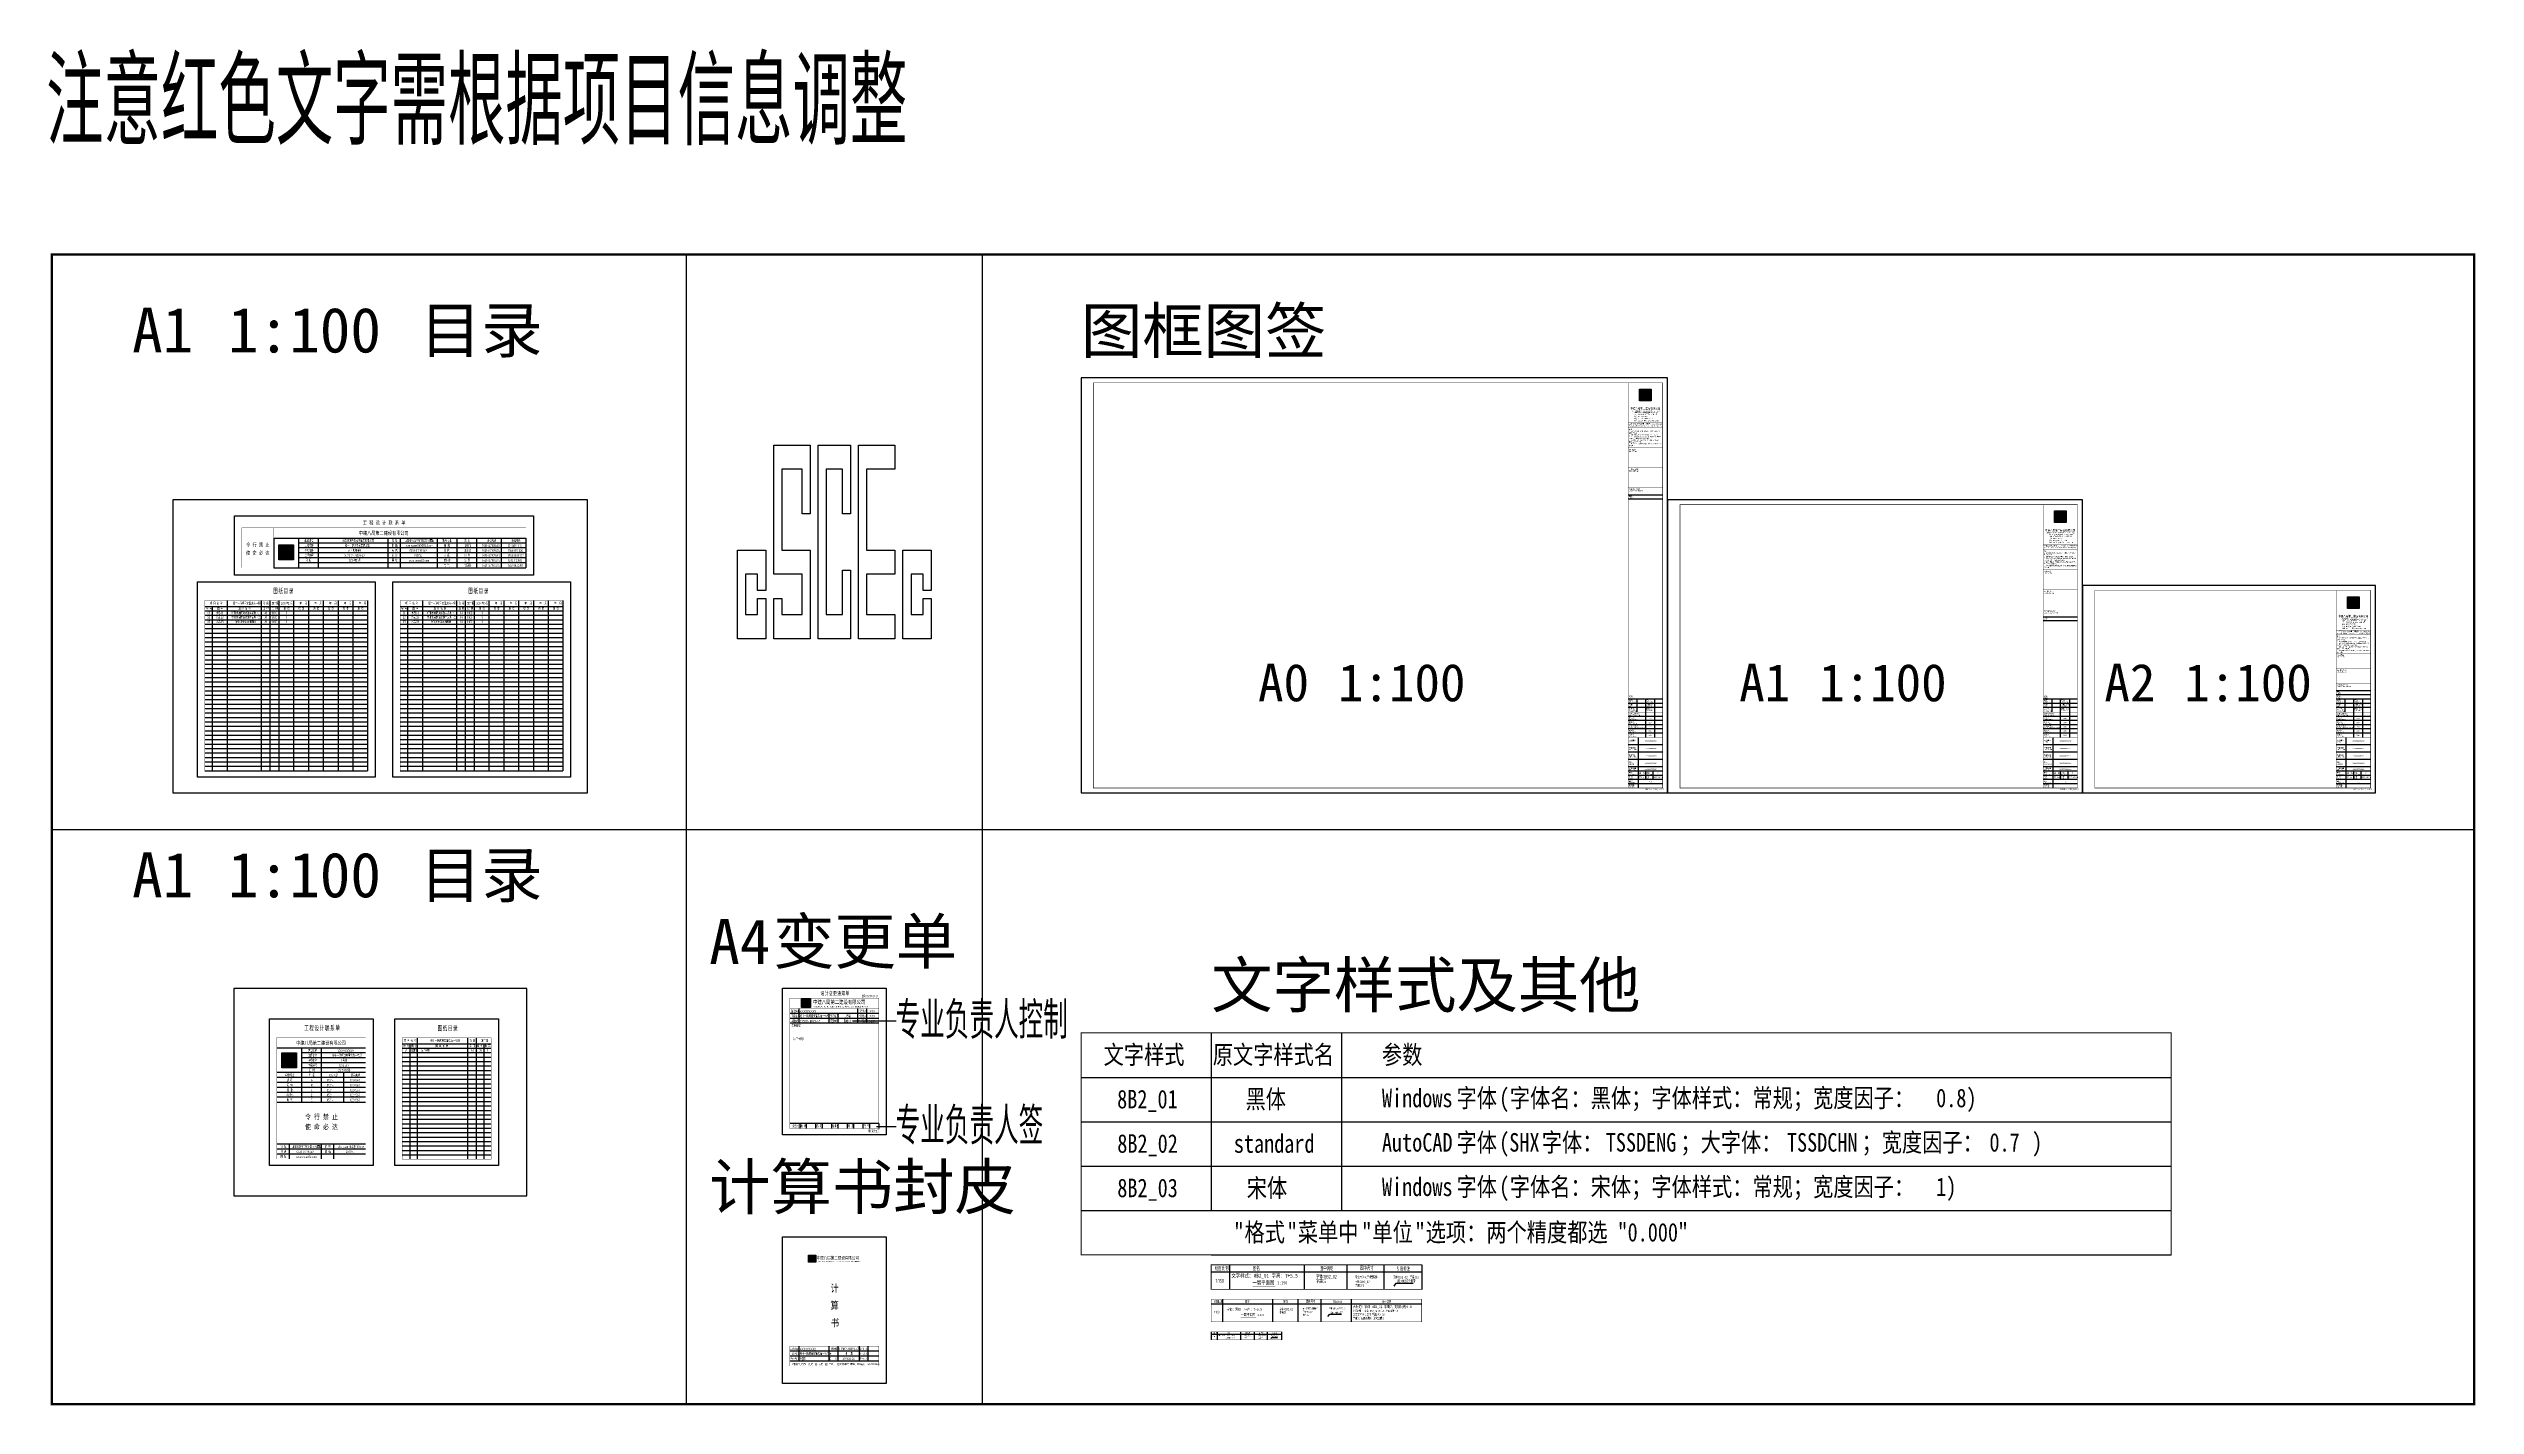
# Model space of a CAD drawing. Extents: x 6824721 to 16538177, y 2478193 to 6665639.
# Drawn here: x 6824721 to 7316650, y 2776230 to 3051237 of the extents above; entities that cross this region are included whole.
import ezdxf

# ---------------------------------------------------------------- set-up
doc = ezdxf.new("R2010")
doc.units = 0
doc.header["$LTSCALE"] = 10
for name, color, linetype in [('A-PUB_TEXT', 7, 'Continuous'), ('A-PUB_TITLE', 4, 'Continuous'), ('DIM_SYMB', 3, 'Continuous'), ('PUB_TEXT', 7, 'Continuous'), ('PUB_TITLE', 4, 'Continuous'), ('公共图框-144', 144, 'Continuous'), ('公用-图框', 7, 'Continuous')]:
    doc.layers.add(name, color=color, linetype=linetype)
doc.styles.add('8B2_01', font='simhei.ttf', dxfattribs={"width": 0.8})
doc.styles.add('8B2_02', font='tssdeng.shx', dxfattribs={"width": 0.7, "bigfont": 'TSSDCHN.shx'})
doc.styles.add('8B2_03', font='', dxfattribs={"height": 3})
doc.styles.get('8B2_03').set_extended_font_data('SimSun')

# ---------------------------------------------------------------- blocks, each defined once
blk = doc.blocks.new('图签信息栏')
at = {"layer": '公共图框-144'}
for p, q in [((495759, -360261), (502759, -360261)), ((495759, -361111), (502759, -361111)), ((495759, -361961), (502759, -361961)), ((502759, -363811), (495759, -363811)), ((497609, -362961), (497609, -360261)), ((499259, -360261), (499259, -362961)), ((499259, -362961), (499259, -368061)), ((501109, -360261), (501109, -362961)), ((501109, -362961), (501109, -368061)), ((502759, -364661), (495759, -364661)), ((502759, -365511), (495759, -365511)), ((502759, -366361), (495759, -366361)), ((502759, -367211), (495759, -367211)), ((497759, -368061), (497759, -378311)), ((502759, -369561), (495759, -369561)), ((502759, -371061), (495759, -371061)), ((502759, -372561), (495759, -372561)), ((502759, -374061), (495759, -374061)), ((502759, -374061), (495759, -374061)), ((502759, -374911), (495759, -374911)), ((502759, -375761), (495759, -375761)), ((502759, -376611), (495759, -376611)), ((502759, -377461), (495759, -377461)), ((499259, -374911), (499259, -376611)), ((500759, -374911), (500759, -376611))]:
    blk.add_line(p, q, dxfattribs=at)
at = {"layer": '公共图框-144', "const_width": 60}
for points in [[(502759, -362961), (495759, -362961)], [(495759, -368061), (502759, -368061)]]:
    blk.add_lwpolyline(points, dxfattribs=at)
at = {"layer": '公共图框-144', "const_width": 50}
blk.add_lwpolyline([(495759, -359411), (502759, -359411), (502759, -378311), (495759, -378311)], close=True, dxfattribs=at)
at = {"layer": '公共图框-144', "style": '8B2_03'}
for s, height, p in [('WATER', 189.9, (495910, -362610)), ('ARCHITECT', 189.9, (495910, -360995)), ('SIGNED', 189.9, (495910, -360145)), ('给排水', 265.8, (495910, -362338)), ('建筑', 265.8, (495910, -360716)), ('会签', 265.8, (495910, -359859)), ('HVAC', 189.9, (495910, -361845)), ('设计总负责人', 265.8, (495910, -363412)), ('PROJECT', 189.9, (495910, -363695)), ('暖通', 265.8, (495910, -361566)), ('审定人', 265.8, (495910, -364266)), ('&', 190, (496045, -362836)), ('DRAINAGE', 189.9, (496315, -362836)), ('SUPPLY', 189.9, (496720, -362610)), ('DIRECTOR', 189.9, (496990, -363695)), ('结构', 265.8, (499410, -360716)), ('STRUCTURAL', 189.9, (499410, -360995)), ('强电间间间', 265.8, (499410, -361566)), ('弱电间间间', 265.8, (499410, -362440)), ('ELECTRIC', 189.9, (499410, -361845)), ('ELECTRONIC', 189.9, (499410, -362719)), ('DISCIPLINE', 189.9, (495886, -366245)), ('AUTHORIZED', 189.9, (495910, -364545)), ('校对人', 265.8, (495910, -366816)), ('建设单位', 265.8, (495909, -368811)), ('CLIENT', 189.9, (495909, -369090)), ('CHECKED', 189.9, (495910, -367095)), ('设计人', 265.8, (495910, -367666)), ('DESIGNED', 189.9, (495910, -367945)), ('PROCESSED', 189.9, (495910, -365395)), ('专业负责人', 265.8, (495910, -365962)), ('审核人', 265.8, (495910, -365115)), ('BY', 189.9, (496990, -367095)), ('BY', 189.9, (497125, -367945)), ('BY', 189.9, (497261, -365395)), ('RESPONSIBLE', 189.87, (497372, -366245)), ('BY', 189.9, (497396, -364545)), ('BY', 189.9, (498992, -366245)), ('XXXXXXXXXXXX', 252.81, (499114, -368938)), ('XXX', 252.8, (499923, -364358)), ('XXX', 252.8, (499923, -365208)), ('XXX', 252.8, (499923, -366058)), ('XXX', 252.8, (499923, -366908)), ('XXX', 252.8, (499923, -367758)), ('SUBKEY', 189.9, (495909, -372090)), ('DRAWING', 189.9, (495909, -373590)), ('子项名称', 265.8, (495909, -371811)), ('工程名称', 265.8, (495909, -370311)), ('PROJECT', 189.9, (495909, -370590)), ('图名', 265.8, (495909, -373311)), ('NAME', 189.9, (496854, -372090)), ('TITLE', 189.9, (496989, -373590)), ('NAME', 189.9, (496989, -370590)), ('XXXXXXXXXXXX', 252.81, (499114, -370438)), ('XXXXXXXXXXXX', 252.81, (499114, -371938)), ('STATUS', 189.9, (495910, -376495)), ('条形码', 265.8, (495910, -377890)), ('DISCIPLINE', 189.9, (495910, -375645)), ('DRAWING', 189.9, (495910, -377345)), ('工程编号', 265.8, (495910, -374516)), ('PROJECT', 189.9, (495910, -374795)), ('BAR', 189.9, (495910, -378170)), ('专业', 265.8, (495910, -375365)), ('阶段', 265.8, (495910, -376216)), ('图号', 265.8, (495910, -377066)), ('CODE', 189.9, (496450, -378170)), ('No.', 189.9, (496990, -374795)), ('No.', 189.9, (496990, -377345)), ('建', 266, (497958, -375448)), ('施工图', 265.8, (497965, -376298)), ('筑', 266, (498714, -375448)), ('XXXXXXXXXXXX', 252.81, (499114, -374644)), ('版本', 265.8, (499410, -375366)), ('REVISION', 189.9, (499410, -375645)), ('日期', 265.8, (499370, -376216)), ('DATE', 189.9, (499421, -376495)), ('2017.07.01', 265.8, (500843, -376298)), ('X', 266, (501674, -375448))]:
    blk.add_text(s, height=height, dxfattribs=at).set_placement(p)
blk = doc.blocks.new('A0图签 黑体')
at = {"layer": '公共图框-144'}
h = blk.add_hatch(color=140, dxfattribs=at)
h.paths.add_polyline_path([(416347, -297473), (413971, -297473), (413971, -299849), (416347, -299849)])
h.paths.add_polyline_path([(415699, -298013), (415447, -298013), (415447, -298733), (415699, -298733), (415699, -298949), (415447, -298949), (415447, -299309), (415699, -299309), (415699, -299525), (415375, -299525), (415375, -297797), (415699, -297797)], flags=16)
h.paths.add_polyline_path([(416023, -298733), (416023, -299093), (415951, -299093), (415951, -298949), (415843, -298949), (415843, -299309), (415951, -299309), (415951, -299165), (416023, -299165), (416023, -299525), (415771, -299525), (415771, -298733)], flags=16)
h.paths.add_polyline_path([(415303, -298409), (415231, -298409), (415231, -298013), (415087, -298013), (415087, -299309), (415231, -299309), (415231, -298913), (415303, -298913), (415303, -299525), (415015, -299525), (415015, -297797), (415303, -297797)], flags=16)
h.paths.add_polyline_path([(414943, -298409), (414871, -298409), (414871, -298013), (414691, -298013), (414691, -298733), (414943, -298733), (414943, -299525), (414619, -299525), (414619, -299165), (414691, -299165), (414691, -299309), (414871, -299309), (414871, -298949), (414619, -298949), (414619, -297797), (414943, -297797)], flags=16)
h.paths.add_polyline_path([(414547, -298733), (414547, -299093), (414475, -299093), (414475, -298949), (414367, -298949), (414367, -299309), (414475, -299309), (414475, -299165), (414547, -299165), (414547, -299525), (414295, -299525), (414295, -298733)], flags=16)
for p, q in [((411659, -318911), (418659, -318911)), ((418659, -319761), (411659, -319761)), ((418659, -319761), (411659, -319761))]:
    blk.add_line(p, q, dxfattribs=at)
at = {"layer": '公共图框-144', "const_width": 60}
blk.add_lwpolyline([(411659, -296211), (418659, -296211), (418659, -378311), (411659, -378311)], close=True, dxfattribs=at)
at = {"layer": '公共图框-144', "color": 140}
for points in [[(416347, -299849), (413971, -299849), (413971, -297473), (416347, -297473)], [(414547, -299165), (414547, -299525), (414295, -299525), (414295, -298733), (414547, -298733), (414547, -299093), (414475, -299093), (414475, -298949), (414367, -298949), (414367, -299309), (414475, -299309), (414475, -299165)], [(414691, -298013), (414691, -298733), (414943, -298733), (414943, -299525), (414619, -299525), (414619, -299165), (414691, -299165), (414691, -299309), (414871, -299309), (414871, -298949), (414619, -298949), (414619, -297797), (414943, -297797), (414943, -298409), (414871, -298409), (414871, -298013)], [(415231, -298013), (415087, -298013), (415087, -299309), (415231, -299309), (415231, -298913), (415303, -298913), (415303, -299525), (415015, -299525), (415015, -297797), (415303, -297797), (415303, -298409), (415231, -298409)], [(415447, -298733), (415699, -298733), (415699, -298949), (415447, -298949), (415447, -299309), (415699, -299309), (415699, -299525), (415375, -299525), (415375, -297797), (415699, -297797), (415699, -298013), (415447, -298013)], [(416023, -299165), (416023, -299525), (415771, -299525), (415771, -298733), (416023, -298733), (416023, -299093), (415951, -299093), (415951, -298949), (415843, -298949), (415843, -299309), (415951, -299309), (415951, -299165)]]:
    blk.add_lwpolyline(points, close=True, dxfattribs=at)
at = {"layer": '公共图框-144', "const_width": 60}
for points in [[(411659, -304211), (418659, -304211)], [(411659, -305211), (418659, -305211)], [(411659, -309411), (418659, -309411)], [(411659, -313411), (418659, -313411)], [(411659, -317411), (418659, -317411)], [(411659, -319761), (418659, -319761)]]:
    blk.add_lwpolyline(points, dxfattribs=at)
at = {"layer": '公共图框-144'}
blk.add_blockref('图签信息栏', (-84100, 0), dxfattribs=at)
at = {"layer": '公共图框-144', "style": '8B2_03'}
for s, height, p in [('工程设计证书编号（甲级）', 281.01, (411776, -304672)), ('No.A137003433', 189.87, (411842, -305010)), ('Class', 189.9, (413732, -305010)), ('A', 190, (414542, -305010)), ('of', 189.9, (414812, -305010)), ('Architecture', 189.87, (415218, -305010)), ('A137003433', 281, (416572, -304672)), ('Design', 189.9, (416973, -305010)), ('(PRC)', 189.9, (417918, -305010)), ('2', 197, (411809, -306843)), ('请及时与设计师联系。', 197.5, (411809, -308299)), ('说明：', 197.5, (411809, -305751)), ('计师同意。', 197.5, (411809, -309027)), ('准后方可生效。', 197.5, (411809, -306479)), ('院出图章：', 265.8, (411809, -309911)), ('(m)', 197.5, (411809, -307571)), ('、图纸须加盖本公司出图专用章，否则一律无效。', 197.47, (411949, -306843)), ('为单位', 197.5, (412230, -307571)), (',', 197, (413073, -307571)), ('其余以毫米', 197.5, (413213, -307571)), ('(mm)', 197.5, (414617, -307571)), ('为单位。', 197.5, (415179, -307571)), ('注册执业章：', 265.8, (411809, -313911)), ('REGISTERED', 189.9, (411809, -314211)), ('PROJECT', 189.9, (411809, -310211)), ('SEAL', 189.9, (412889, -310211)), ('SEAL', 189.9, (413294, -314211)), ('SIGNED', 189.9, (411809, -319610)), ('JOINTLY', 189.9, (411809, -318211)), ('合作设计单位：', 265.8, (411809, -317911)), ('会签：', 265.8, (411809, -319302)), ('DESIGNED', 189.9, (412889, -318211)), ('WITH', 189.9, (414104, -318211))]:
    blk.add_text(s, height=height, dxfattribs=at).set_placement(p)
at = {"layer": '公共图框-144'}
for s, height, style, width, p in [('中建八局第二建设有限公司', 450.63, '8B2_01', 0.8, (412105, -301650)), ('THE', 199.8, '8B2_01', 0.8, (412407, -302021)), ('SECOND', 199.8, '8B2_01', 0.8, (412867, -302021)), ('地址：山东省济南市历下区文化东路', 225.32, '8B2_01', 0.8, (412884, -302729)), ('邮箱：', 225.3, '8B2_01', 0.8, (412884, -303569)), ('邮编：', 225.3, '8B2_01', 0.8, (412884, -303989)), ('电话：', 225.3, '8B2_01', 0.8, (412884, -303149)), ('CONSTRUCTION', 199.78, '8B2_01', 0.8, (412929, -302342)), ('250014', 225.3, '8B2_01', 0.8, (413661, -303989)), ('shejiyuan8b2@163.com', 225.32, '8B2_01', 0.8, (413661, -303569)), ('0531-87195667', 225.32, '8B2_01', 0.8, (413661, -303149)), ('CONSTRUCTION', 199.78, '8B2_01', 0.8, (413671, -302021)), ('EIGHTH', 199.8, '8B2_01', 0.8, (414423, -302342)), ('网址：', 225.3, '8B2_01', 0.8, (414828, -303989)), ('LIMITED', 199.8, '8B2_01', 0.8, (415165, -302021)), ('ENGINEERING', 199.78, '8B2_01', 0.8, (415228, -302342)), ('www.cscec82.com', 225.32, '8B2_01', 0.8, (415606, -303989)), ('COMPANY', 199.8, '8B2_01', 0.8, (416085, -302021)), ('DIVISION', 199.8, '8B2_01', 0.8, (416607, -302342)), ('OF', 199.8, '8B2_01', 0.8, (417004, -302021)), ('16', 225.3, '8B2_01', 0.8, (417031, -302729)), ('号', 225, '8B2_01', 0.8, (417291, -302729)), ('CHINA', 199.8, '8B2_01', 0.8, (417349, -302021)), ('3', 197, '8B2_03', 0.986389, (411809, -307207)), ('4', 197, '8B2_03', 1.007832, (411809, -307935)), ('5', 197, '8B2_03', 0.984425, (411809, -308663)), ('1', 197, '8B2_03', 0.986389, (411809, -306115)), ('、本图纸须经规划、施工图审查、消防等主管部门批', 197.47, '8B2_03', 0.986389, (411948, -306115)), ('、图中所有尺寸均以标注为准', 197.47, '8B2_03', 0.986389, (411948, -307207)), ('、施工单位不得随意变更图纸', 197.47, '8B2_03', 0.984425, (411947, -308663)), ('、使用本图纸时', 197.5, '8B2_03', 1.007832, (411951, -307935)), (',', 197, '8B2_03', 1.007832, (413932, -307935)), ('请同时参照各专业图纸', 197.5, '8B2_03', 1.007832, (414073, -307935)), (',', 197, '8B2_03', 0.984425, (415541, -308663)), (',', 197, '8B2_03', 0.986389, (415549, -307207)), ('所有设计变更须征得设', 197.5, '8B2_03', 0.984425, (415680, -308663)), ('除注明者外', 197.5, '8B2_03', 0.986389, (415687, -307207)), (',', 197, '8B2_03', 1.007832, (416904, -307935)), ('如有疑问', 197.5, '8B2_03', 1.007832, (417045, -307935)), (',', 197, '8B2_03', 0.986389, (417072, -307207)), ('标高以米', 197.5, '8B2_03', 0.986389, (417211, -307207)), (',', 197, '8B2_03', 1.007832, (418177, -307935)), ('COPYRIGHT(C)2017,CSCEC82', 300, '8B2_02', 0.7, (414967, -378734))]:
    blk.add_text(s, height=height, dxfattribs=dict(at, style=style, width=width)).set_placement(p)
blk = doc.blocks.new('A1图签')
at = {"layer": '公共图框-144'}
h = blk.add_hatch(color=140, dxfattribs=at)
h.paths.add_polyline_path([(500447, -322173), (498071, -322173), (498071, -324549), (500447, -324549)])
h.paths.add_polyline_path([(499799, -322713), (499547, -322713), (499547, -323433), (499799, -323433), (499799, -323649), (499547, -323649), (499547, -324009), (499799, -324009), (499799, -324225), (499475, -324225), (499475, -322497), (499799, -322497)], flags=16)
h.paths.add_polyline_path([(500123, -323433), (500123, -323793), (500051, -323793), (500051, -323649), (499943, -323649), (499943, -324009), (500051, -324009), (500051, -323865), (500123, -323865), (500123, -324225), (499871, -324225), (499871, -323433)], flags=16)
h.paths.add_polyline_path([(499403, -323109), (499331, -323109), (499331, -322713), (499187, -322713), (499187, -324009), (499331, -324009), (499331, -323613), (499403, -323613), (499403, -324225), (499115, -324225), (499115, -322497), (499403, -322497)], flags=16)
h.paths.add_polyline_path([(499043, -323109), (498971, -323109), (498971, -322713), (498791, -322713), (498791, -323433), (499043, -323433), (499043, -324225), (498719, -324225), (498719, -323865), (498791, -323865), (498791, -324009), (498971, -324009), (498971, -323649), (498719, -323649), (498719, -322497), (499043, -322497)], flags=16)
h.paths.add_polyline_path([(498647, -323433), (498647, -323793), (498575, -323793), (498575, -323649), (498467, -323649), (498467, -324009), (498575, -324009), (498575, -323865), (498647, -323865), (498647, -324225), (498395, -324225), (498395, -323433)], flags=16)
for p, q in [((495759, -343611), (502759, -343611)), ((502759, -344461), (495759, -344461)), ((502759, -344461), (495759, -344461))]:
    blk.add_line(p, q, dxfattribs=at)
at = {"layer": '公共图框-144', "const_width": 60}
blk.add_lwpolyline([(495759, -320911), (502759, -320911), (502759, -378311), (495759, -378311)], close=True, dxfattribs=at)
at = {"layer": '公共图框-144', "color": 140}
for points in [[(500447, -324549), (498071, -324549), (498071, -322173), (500447, -322173)], [(498647, -323865), (498647, -324225), (498395, -324225), (498395, -323433), (498647, -323433), (498647, -323793), (498575, -323793), (498575, -323649), (498467, -323649), (498467, -324009), (498575, -324009), (498575, -323865)], [(498791, -322713), (498791, -323433), (499043, -323433), (499043, -324225), (498719, -324225), (498719, -323865), (498791, -323865), (498791, -324009), (498971, -324009), (498971, -323649), (498719, -323649), (498719, -322497), (499043, -322497), (499043, -323109), (498971, -323109), (498971, -322713)], [(499331, -322713), (499187, -322713), (499187, -324009), (499331, -324009), (499331, -323613), (499403, -323613), (499403, -324225), (499115, -324225), (499115, -322497), (499403, -322497), (499403, -323109), (499331, -323109)], [(499547, -323433), (499799, -323433), (499799, -323649), (499547, -323649), (499547, -324009), (499799, -324009), (499799, -324225), (499475, -324225), (499475, -322497), (499799, -322497), (499799, -322713), (499547, -322713)], [(500123, -323865), (500123, -324225), (499871, -324225), (499871, -323433), (500123, -323433), (500123, -323793), (500051, -323793), (500051, -323649), (499943, -323649), (499943, -324009), (500051, -324009), (500051, -323865)]]:
    blk.add_lwpolyline(points, close=True, dxfattribs=at)
at = {"layer": '公共图框-144', "const_width": 60}
for points in [[(495759, -328911), (502759, -328911)], [(495759, -329911), (502759, -329911)], [(495759, -334111), (502759, -334111)], [(495759, -338111), (502759, -338111)], [(495759, -342111), (502759, -342111)], [(495759, -344461), (502759, -344461)]]:
    blk.add_lwpolyline(points, dxfattribs=at)
at = {"layer": '公共图框-144'}
blk.add_blockref('图签信息栏', (0, 0), dxfattribs=at)
at = {"layer": '公共图框-144', "style": '8B2_03'}
for s, height, p in [('工程设计证书编号（甲级）', 281.01, (495876, -329372)), ('No.A137003433', 189.87, (495942, -329710)), ('Class', 189.9, (497832, -329710)), ('A', 190, (498642, -329710)), ('of', 189.9, (498912, -329710)), ('Architecture', 189.87, (499318, -329710)), ('A137003433', 281, (500672, -329372)), ('Design', 189.9, (501073, -329710)), ('(PRC)', 189.9, (502018, -329710)), ('2', 197, (495909, -331543)), ('请及时与设计师联系。', 197.5, (495909, -332999)), ('说明：', 197.5, (495909, -330451)), ('计师同意。', 197.5, (495909, -333727)), ('准后方可生效。', 197.5, (495909, -331179)), ('院出图章：', 265.8, (495909, -334611)), ('(m)', 197.5, (495909, -332271)), ('、图纸须加盖本公司出图专用章，否则一律无效。', 197.47, (496049, -331543)), ('为单位', 197.5, (496330, -332271)), (',', 197, (497173, -332271)), ('其余以毫米', 197.5, (497313, -332271)), ('(mm)', 197.5, (498717, -332271)), ('为单位。', 197.5, (499279, -332271)), ('注册执业章：', 265.8, (495909, -338611)), ('REGISTERED', 189.9, (495909, -338911)), ('PROJECT', 189.9, (495909, -334911)), ('SEAL', 189.9, (496989, -334911)), ('SEAL', 189.9, (497394, -338911)), ('SIGNED', 189.9, (495909, -344310)), ('JOINTLY', 189.9, (495909, -342911)), ('合作设计单位：', 265.8, (495909, -342611)), ('会签：', 265.8, (495909, -344002)), ('DESIGNED', 189.9, (496989, -342911)), ('WITH', 189.9, (498204, -342911))]:
    blk.add_text(s, height=height, dxfattribs=at).set_placement(p)
at = {"layer": '公共图框-144'}
for s, height, style, width, p in [('中建八局第二建设有限公司', 450.63, '8B2_01', 0.8, (496205, -326350)), ('THE', 199.8, '8B2_01', 0.8, (496507, -326721)), ('SECOND', 199.8, '8B2_01', 0.8, (496967, -326721)), ('地址：山东省济南市历下区文化东路', 225.32, '8B2_01', 0.8, (496984, -327429)), ('邮箱：', 225.3, '8B2_01', 0.8, (496984, -328269)), ('邮编：', 225.3, '8B2_01', 0.8, (496984, -328689)), ('电话：', 225.3, '8B2_01', 0.8, (496984, -327849)), ('CONSTRUCTION', 199.78, '8B2_01', 0.8, (497029, -327042)), ('250014', 225.3, '8B2_01', 0.8, (497761, -328689)), ('shejiyuan8b2@163.com', 225.32, '8B2_01', 0.8, (497761, -328269)), ('0531-87195667', 225.32, '8B2_01', 0.8, (497761, -327849)), ('CONSTRUCTION', 199.78, '8B2_01', 0.8, (497771, -326721)), ('EIGHTH', 199.8, '8B2_01', 0.8, (498523, -327042)), ('网址：', 225.3, '8B2_01', 0.8, (498928, -328689)), ('LIMITED', 199.8, '8B2_01', 0.8, (499265, -326721)), ('ENGINEERING', 199.78, '8B2_01', 0.8, (499328, -327042)), ('www.cscec82.com', 225.32, '8B2_01', 0.8, (499706, -328689)), ('COMPANY', 199.8, '8B2_01', 0.8, (500185, -326721)), ('DIVISION', 199.8, '8B2_01', 0.8, (500707, -327042)), ('OF', 199.8, '8B2_01', 0.8, (501104, -326721)), ('16', 225.3, '8B2_01', 0.8, (501131, -327429)), ('号', 225, '8B2_01', 0.8, (501391, -327429)), ('CHINA', 199.8, '8B2_01', 0.8, (501449, -326721)), ('3', 197, '8B2_03', 0.985859, (495909, -331907)), ('4', 197, '8B2_03', 1.00729, (495909, -332635)), ('5', 197, '8B2_03', 0.983896, (495909, -333363)), ('1', 197, '8B2_03', 0.985859, (495909, -330815)), ('、本图纸须经规划、施工图审查、消防等主管部门批', 197.47, '8B2_03', 0.985859, (496047, -330815)), ('、图中所有尺寸均以标注为准', 197.47, '8B2_03', 0.985859, (496047, -331907)), ('、施工单位不得随意变更图纸', 197.47, '8B2_03', 0.983896, (496047, -333363)), ('、使用本图纸时', 197.5, '8B2_03', 1.00729, (496050, -332635)), (',', 197, '8B2_03', 1.00729, (498031, -332635)), ('请同时参照各专业图纸', 197.5, '8B2_03', 1.00729, (498172, -332635)), (',', 197, '8B2_03', 0.983896, (499639, -333363)), (',', 197, '8B2_03', 0.985859, (499647, -331907)), ('所有设计变更须征得设', 197.5, '8B2_03', 0.983896, (499777, -333363)), ('除注明者外', 197.5, '8B2_03', 0.985859, (499785, -331907)), (',', 197, '8B2_03', 1.00729, (501001, -332635)), ('如有疑问', 197.5, '8B2_03', 1.00729, (501142, -332635)), (',', 197, '8B2_03', 0.985859, (501170, -331907)), ('标高以米', 197.5, '8B2_03', 0.985859, (501308, -331907)), (',', 197, '8B2_03', 1.00729, (502274, -332635)), ('COPYRIGHT(C)2017,CSCEC82', 300, '8B2_02', 0.7, (499075, -378734))]:
    blk.add_text(s, height=height, dxfattribs=dict(at, style=style, width=width)).set_placement(p)
blk = doc.blocks.new('A2图签')
at = {"layer": '公共图框-144'}
h = blk.add_hatch(color=140, dxfattribs=at)
h.paths.add_polyline_path([(559847, -339573), (557471, -339573), (557471, -341949), (559847, -341949)])
h.paths.add_polyline_path([(559199, -340113), (558947, -340113), (558947, -340833), (559199, -340833), (559199, -341049), (558947, -341049), (558947, -341409), (559199, -341409), (559199, -341625), (558875, -341625), (558875, -339897), (559199, -339897)], flags=16)
h.paths.add_polyline_path([(559523, -340833), (559523, -341193), (559451, -341193), (559451, -341049), (559343, -341049), (559343, -341409), (559451, -341409), (559451, -341265), (559523, -341265), (559523, -341625), (559271, -341625), (559271, -340833)], flags=16)
h.paths.add_polyline_path([(558803, -340509), (558731, -340509), (558731, -340113), (558587, -340113), (558587, -341409), (558731, -341409), (558731, -341013), (558803, -341013), (558803, -341625), (558515, -341625), (558515, -339897), (558803, -339897)], flags=16)
h.paths.add_polyline_path([(558443, -340509), (558371, -340509), (558371, -340113), (558191, -340113), (558191, -340833), (558443, -340833), (558443, -341625), (558119, -341625), (558119, -341265), (558191, -341265), (558191, -341409), (558371, -341409), (558371, -341049), (558119, -341049), (558119, -339897), (558443, -339897)], flags=16)
h.paths.add_polyline_path([(558047, -340833), (558047, -341193), (557975, -341193), (557975, -341049), (557867, -341049), (557867, -341409), (557975, -341409), (557975, -341265), (558047, -341265), (558047, -341625), (557795, -341625), (557795, -340833)], flags=16)
for p, q in [((555159, -358561), (562159, -358561)), ((562159, -359411), (555159, -359411)), ((562159, -359411), (555159, -359411))]:
    blk.add_line(p, q, dxfattribs=at)
at = {"layer": '公共图框-144', "const_width": 60}
blk.add_lwpolyline([(555159, -338311), (562159, -338311), (562159, -378311), (555159, -378311)], close=True, dxfattribs=at)
at = {"layer": '公共图框-144', "color": 140}
for points in [[(559847, -341949), (557471, -341949), (557471, -339573), (559847, -339573)], [(558047, -341265), (558047, -341625), (557795, -341625), (557795, -340833), (558047, -340833), (558047, -341193), (557975, -341193), (557975, -341049), (557867, -341049), (557867, -341409), (557975, -341409), (557975, -341265)], [(558191, -340113), (558191, -340833), (558443, -340833), (558443, -341625), (558119, -341625), (558119, -341265), (558191, -341265), (558191, -341409), (558371, -341409), (558371, -341049), (558119, -341049), (558119, -339897), (558443, -339897), (558443, -340509), (558371, -340509), (558371, -340113)], [(558731, -340113), (558587, -340113), (558587, -341409), (558731, -341409), (558731, -341013), (558803, -341013), (558803, -341625), (558515, -341625), (558515, -339897), (558803, -339897), (558803, -340509), (558731, -340509)], [(558947, -340833), (559199, -340833), (559199, -341049), (558947, -341049), (558947, -341409), (559199, -341409), (559199, -341625), (558875, -341625), (558875, -339897), (559199, -339897), (559199, -340113), (558947, -340113)], [(559523, -341265), (559523, -341625), (559271, -341625), (559271, -340833), (559523, -340833), (559523, -341193), (559451, -341193), (559451, -341049), (559343, -341049), (559343, -341409), (559451, -341409), (559451, -341265)]]:
    blk.add_lwpolyline(points, close=True, dxfattribs=at)
at = {"layer": '公共图框-144', "const_width": 60}
for points in [[(555159, -346311), (562159, -346311)], [(555159, -347311), (562159, -347311)], [(555159, -351061), (562159, -351061)], [(555159, -354061), (562159, -354061)], [(555159, -357061), (562159, -357061)], [(555159, -359411), (562159, -359411)]]:
    blk.add_lwpolyline(points, dxfattribs=at)
at = {"layer": '公共图框-144'}
blk.add_blockref('图签信息栏', (59400, 0), dxfattribs=at)
for s, height, style, width, p in [('中建八局第二建设有限公司', 450.63, '8B2_01', 0.8, (555605, -343750)), ('THE', 199.8, '8B2_01', 0.8, (555907, -344121)), ('SECOND', 199.8, '8B2_01', 0.8, (556367, -344121)), ('CONSTRUCTION', 199.78, '8B2_01', 0.8, (556429, -344442)), ('CONSTRUCTION', 199.78, '8B2_01', 0.8, (557171, -344121)), ('EIGHTH', 199.8, '8B2_01', 0.8, (557923, -344442)), ('LIMITED', 199.8, '8B2_01', 0.8, (558665, -344121)), ('ENGINEERING', 199.78, '8B2_01', 0.8, (558728, -344442)), ('COMPANY', 199.8, '8B2_01', 0.8, (559585, -344121)), ('DIVISION', 199.8, '8B2_01', 0.8, (560107, -344442)), ('OF', 199.8, '8B2_01', 0.8, (560504, -344121)), ('CHINA', 199.8, '8B2_01', 0.8, (560849, -344121)), ('3', 197, '8B2_03', 0.985859, (555309, -349103)), ('1', 197, '8B2_03', 0.985859, (555309, -348011)), ('、本图纸须经规划、施工图审查、消防等主管部门批', 197.47, '8B2_03', 0.985859, (555447, -348011)), ('、图中所有尺寸均以标注为准', 197.47, '8B2_03', 0.985859, (555447, -349103)), ('地址：山东省济南市历下区文化东路', 225.32, '8B2_01', 0.8, (556384, -344830)), ('邮箱：', 225.3, '8B2_01', 0.8, (556384, -345670)), ('邮编：', 225.3, '8B2_01', 0.8, (556384, -346090)), ('电话：', 225.3, '8B2_01', 0.8, (556384, -345250)), ('250014', 225.3, '8B2_01', 0.8, (557161, -346090)), ('shejiyuan8b2@163.com', 225.32, '8B2_01', 0.8, (557161, -345670)), ('0531-87195667', 225.32, '8B2_01', 0.8, (557161, -345250)), ('网址：', 225.3, '8B2_01', 0.8, (558328, -346090)), (',', 197, '8B2_03', 0.985859, (559047, -349103)), ('www.cscec82.com', 225.32, '8B2_01', 0.8, (559106, -346090)), ('除注明者外', 197.5, '8B2_03', 0.985859, (559185, -349103)), ('16', 225.3, '8B2_01', 0.8, (560531, -344830)), (',', 197, '8B2_03', 0.985859, (560570, -349103)), ('标高以米', 197.5, '8B2_03', 0.985859, (560708, -349103)), ('号', 225, '8B2_01', 0.8, (560791, -344830)), ('4', 197, '8B2_03', 1.00729, (555309, -349831)), ('5', 197, '8B2_03', 0.983896, (555309, -350559)), ('、施工单位不得随意变更图纸', 197.47, '8B2_03', 0.983896, (555447, -350559)), ('、使用本图纸时', 197.5, '8B2_03', 1.00729, (555450, -349831)), (',', 197, '8B2_03', 1.00729, (557431, -349831)), ('请同时参照各专业图纸', 197.5, '8B2_03', 1.00729, (557572, -349831)), (',', 197, '8B2_03', 0.983896, (559039, -350559)), ('所有设计变更须征得设', 197.5, '8B2_03', 0.983896, (559177, -350559)), (',', 197, '8B2_03', 1.00729, (560401, -349831)), ('如有疑问', 197.5, '8B2_03', 1.00729, (560542, -349831)), (',', 197, '8B2_03', 1.00729, (561674, -349831)), ('COPYRIGHT(C)2017,CSCEC82', 300, '8B2_02', 0.7, (558484, -378734))]:
    blk.add_text(s, height=height, dxfattribs=dict(at, style=style, width=width)).set_placement(p)
at = {"layer": '公共图框-144', "style": '8B2_03'}
for s, height, p in [('工程设计证书编号（甲级）', 281.01, (555276, -346772)), ('2', 197, (555309, -348739)), ('说明：', 197.5, (555309, -347647)), ('准后方可生效。', 197.5, (555309, -348375)), ('(m)', 197.5, (555309, -349467)), ('No.A137003433', 189.87, (555342, -347110)), ('、图纸须加盖本公司出图专用章，否则一律无效。', 197.47, (555449, -348739)), ('为单位', 197.5, (555730, -349467)), ('其余以毫米', 197.5, (556713, -349467)), ('Class', 189.9, (557232, -347110)), ('A', 190, (558042, -347110)), ('(mm)', 197.5, (558117, -349467)), ('of', 189.9, (558312, -347110)), ('为单位。', 197.5, (558679, -349467)), ('Architecture', 189.87, (558718, -347110)), ('A137003433', 281, (560072, -346772)), ('Design', 189.9, (560473, -347110)), ('(PRC)', 189.9, (561418, -347110)), ('请及时与设计师联系。', 197.5, (555309, -350195)), ('计师同意。', 197.5, (555309, -350923)), ('PROJECT', 189.9, (555309, -351861)), ('院出图章：', 265.8, (555309, -351561)), ('SEAL', 189.9, (556389, -351861)), (',', 197, (556573, -349467)), ('SIGNED', 189.9, (555309, -359260)), ('JOINTLY', 189.9, (555309, -357861)), ('注册执业章：', 265.8, (555309, -354561)), ('合作设计单位：', 265.8, (555309, -357561)), ('会签：', 265.8, (555309, -358953)), ('REGISTERED', 189.9, (555309, -354861)), ('DESIGNED', 189.9, (556389, -357861)), ('SEAL', 189.9, (556794, -354861)), ('WITH', 189.9, (557604, -357861))]:
    blk.add_text(s, height=height, dxfattribs=at).set_placement(p)
blk = doc.blocks.new('CSCEC')
at = {"layer": '公共图框-144'}
for points in [[(240123, -313735), (240123, -330098), (245850, -330098), (245850, -348098), (238486, -348098), (238486, -339917), (240123, -339917), (240123, -343189), (244214, -343189), (244214, -335008), (238486, -335008), (238486, -308826), (245850, -308826), (245850, -322735), (244214, -322735), (244214, -313735)], [(252395, -313735), (249123, -313735), (249123, -343189), (252395, -343189), (252395, -334189), (254032, -334189), (254032, -348098), (247486, -348098), (247486, -308826), (254032, -308826), (254032, -322735), (252395, -322735)], [(257304, -330098), (263032, -330098), (263032, -335008), (257304, -335008), (257304, -343189), (263032, -343189), (263032, -348098), (255668, -348098), (255668, -308826), (263032, -308826), (263032, -313735), (257304, -313735)], [(236850, -339917), (236850, -348098), (231123, -348098), (231123, -330098), (236850, -330098), (236850, -338280), (235214, -338280), (235214, -335008), (232759, -335008), (232759, -343189), (235214, -343189), (235214, -339917)], [(270395, -339917), (270395, -348098), (264668, -348098), (264668, -330098), (270395, -330098), (270395, -338280), (268759, -338280), (268759, -335008), (266304, -335008), (266304, -343189), (268759, -343189), (268759, -339917)]]:
    blk.add_lwpolyline(points, close=True, dxfattribs=at)
blk = doc.blocks.new('COME ON')
at = {"layer": '公共图框-144'}
h = blk.add_hatch(color=140, dxfattribs=at)
h.paths.add_polyline_path([(235782, -424020), (232782, -424020), (232782, -427020), (235782, -427020)])
h.paths.add_polyline_path([(234963, -424701), (234645, -424701), (234645, -425611), (234963, -425611), (234963, -425883), (234645, -425883), (234645, -426338), (234963, -426338), (234963, -426611), (234554, -426611), (234554, -424429), (234963, -424429)], flags=16)
h.paths.add_polyline_path([(235372, -425611), (235372, -426065), (235282, -426065), (235282, -425883), (235145, -425883), (235145, -426338), (235282, -426338), (235282, -426156), (235372, -426156), (235372, -426611), (235054, -426611), (235054, -425611)], flags=16)
h.paths.add_polyline_path([(234463, -425201), (234372, -425201), (234372, -424701), (234191, -424701), (234191, -426338), (234372, -426338), (234372, -425838), (234463, -425838), (234463, -426611), (234100, -426611), (234100, -424429), (234463, -424429)], flags=16)
h.paths.add_polyline_path([(234009, -425201), (233918, -425201), (233918, -424701), (233691, -424701), (233691, -425611), (234009, -425611), (234009, -426611), (233600, -426611), (233600, -426156), (233691, -426156), (233691, -426338), (233918, -426338), (233918, -425883), (233600, -425883), (233600, -424429), (234009, -424429)], flags=16)
h.paths.add_polyline_path([(233509, -425611), (233509, -426065), (233418, -426065), (233418, -425883), (233282, -425883), (233282, -426338), (233418, -426338), (233418, -426156), (233509, -426156), (233509, -426611), (233191, -426611), (233191, -425611)], flags=16)
at = {"layer": '公共图框-144', "color": 140}
for points in [[(235782, -427020), (232782, -427020), (232782, -424020), (235782, -424020)], [(233509, -426156), (233509, -426611), (233191, -426611), (233191, -425611), (233509, -425611), (233509, -426065), (233418, -426065), (233418, -425883), (233282, -425883), (233282, -426338), (233418, -426338), (233418, -426156)], [(233691, -424701), (233691, -425611), (234009, -425611), (234009, -426611), (233600, -426611), (233600, -426156), (233691, -426156), (233691, -426338), (233918, -426338), (233918, -425883), (233600, -425883), (233600, -424429), (234009, -424429), (234009, -425201), (233918, -425201), (233918, -424701)], [(234372, -424701), (234191, -424701), (234191, -426338), (234372, -426338), (234372, -425838), (234463, -425838), (234463, -426611), (234100, -426611), (234100, -424429), (234463, -424429), (234463, -425201), (234372, -425201)], [(234645, -425611), (234963, -425611), (234963, -425883), (234645, -425883), (234645, -426338), (234963, -426338), (234963, -426611), (234554, -426611), (234554, -424429), (234963, -424429), (234963, -424701), (234645, -424701)], [(235372, -426156), (235372, -426611), (235054, -426611), (235054, -425611), (235372, -425611), (235372, -426065), (235282, -426065), (235282, -425883), (235145, -425883), (235145, -426338), (235282, -426338), (235282, -426156)]]:
    blk.add_lwpolyline(points, close=True, dxfattribs=at)
blk = doc.blocks.new('MAX')
at = {"layer": '公共图框-144'}
h = blk.add_hatch(color=8, dxfattribs=at)
h.paths.add_polyline_path([(226075, -337024), (224275, -337024), (224275, -338824), (226075, -338824)])
h.paths.add_polyline_path([(225584, -337433), (225393, -337433), (225393, -337978), (225584, -337978), (225584, -338142), (225393, -338142), (225393, -338415), (225584, -338415), (225584, -338578), (225338, -338578), (225338, -337269), (225584, -337269)], flags=16)
h.paths.add_polyline_path([(225829, -337978), (225829, -338251), (225775, -338251), (225775, -338142), (225693, -338142), (225693, -338415), (225775, -338415), (225775, -338306), (225829, -338306), (225829, -338578), (225638, -338578), (225638, -337978)], flags=16)
h.paths.add_polyline_path([(225284, -337733), (225229, -337733), (225229, -337433), (225120, -337433), (225120, -338415), (225229, -338415), (225229, -338115), (225284, -338115), (225284, -338578), (225066, -338578), (225066, -337269), (225284, -337269)], flags=16)
h.paths.add_polyline_path([(225011, -337733), (224956, -337733), (224956, -337433), (224820, -337433), (224820, -337978), (225011, -337978), (225011, -338578), (224766, -338578), (224766, -338306), (224820, -338306), (224820, -338415), (224956, -338415), (224956, -338142), (224766, -338142), (224766, -337269), (225011, -337269)], flags=16)
h.paths.add_polyline_path([(224711, -337978), (224711, -338251), (224656, -338251), (224656, -338142), (224575, -338142), (224575, -338415), (224656, -338415), (224656, -338306), (224711, -338306), (224711, -338578), (224520, -338578), (224520, -337978)], flags=16)
for p, q in [((223734, -339011), (223734, -342011)), ((235634, -339011), (235634, -342011)), ((237434, -339011), (237434, -342011)), ((239934, -340011), (221934, -340011)), ((239934, -341011), (221934, -341011)), ((239934, -342011), (221934, -342011)), ((229834, -340011), (229834, -342011)), ((231634, -340011), (231634, -342011)), ((239934, -362311), (221934, -362311)), ((223934, -362311), (223934, -363311)), ((225234, -362311), (225234, -363311)), ((227134, -362311), (227134, -363311)), ((228434, -362311), (228434, -363311)), ((230334, -362311), (230334, -363311)), ((231634, -362311), (231634, -363311)), ((233534, -362311), (233534, -363311)), ((234834, -362311), (234834, -363311)), ((236734, -362311), (236734, -363311)), ((238034, -362311), (238034, -363311)), ((239934, -362311), (239934, -363311))]:
    blk.add_line(p, q, dxfattribs=at)
blk.add_lwpolyline([(220434, -334911), (241434, -334911), (241434, -364611), (220434, -364611)], close=True, dxfattribs=at)
at = {"layer": '公共图框-144', "const_width": 50}
for points in [[(221934, -336911), (239934, -336911), (239934, -339011), (221934, -339011)], [(221934, -339011), (239934, -339011), (239934, -363311), (221934, -363311)]]:
    blk.add_lwpolyline(points, close=True, dxfattribs=at)
at = {"layer": '公共图框-144', "color": 8}
for points in [[(226075, -338824), (224275, -338824), (224275, -337024), (226075, -337024)], [(224711, -338306), (224711, -338578), (224520, -338578), (224520, -337978), (224711, -337978), (224711, -338251), (224656, -338251), (224656, -338142), (224575, -338142), (224575, -338415), (224656, -338415), (224656, -338306)], [(224820, -337433), (224820, -337978), (225011, -337978), (225011, -338578), (224766, -338578), (224766, -338306), (224820, -338306), (224820, -338415), (224956, -338415), (224956, -338142), (224766, -338142), (224766, -337269), (225011, -337269), (225011, -337733), (224956, -337733), (224956, -337433)], [(225229, -337433), (225120, -337433), (225120, -338415), (225229, -338415), (225229, -338115), (225284, -338115), (225284, -338578), (225066, -338578), (225066, -337269), (225284, -337269), (225284, -337733), (225229, -337733)], [(225393, -337978), (225584, -337978), (225584, -338142), (225393, -338142), (225393, -338415), (225584, -338415), (225584, -338578), (225338, -338578), (225338, -337269), (225584, -337269), (225584, -337433), (225393, -337433)], [(225829, -338306), (225829, -338578), (225638, -338578), (225638, -337978), (225829, -337978), (225829, -338251), (225775, -338251), (225775, -338142), (225693, -338142), (225693, -338415), (225775, -338415), (225775, -338306)]]:
    blk.add_lwpolyline(points, close=True, dxfattribs=at)
at = {"layer": 'A-PUB_TEXT'}
for s, height, style, width, p in [('建设单位', 500, '8B2_02', 0.7, (222146, -339799)), ('THE', 250, '8B2_02', 0.7, (226573, -338744)), ('中建八局第二建设有限公司', 788.61, '8B2_01', 0.8, (226617, -338103)), ('SECOND', 250, '8B2_02', 0.7, (227059, -338744)), ('CONSTRUCTION', 250, '8B2_02', 0.7, (227988, -338744)), ('设', 800, '8B2_02', 0.7, (228158, -336411)), ('计', 800, '8B2_02', 0.7, (229000, -336411)), ('LIMITED', 250, '8B2_02', 0.7, (229672, -338744)), ('变', 800, '8B2_02', 0.7, (229842, -336411)), ('COMPANY', 250, '8B2_02', 0.7, (230534, -338744)), ('更', 800, '8B2_02', 0.7, (230684, -336411)), ('通', 800, '8B2_02', 0.7, (231527, -336411)), ('OF', 250, '8B2_02', 0.7, (231645, -338744)), ('CHINA', 250, '8B2_02', 0.7, (232002, -338744)), ('知', 800, '8B2_02', 0.7, (232369, -336411)), ('CONSTRUCTION', 250, '8B2_02', 0.7, (232730, -338744)), ('单', 800, '8B2_02', 0.7, (233211, -336411)), ('EIGHTH', 250, '8B2_02', 0.7, (234413, -338744)), ('ENGINEERING', 250, '8B2_02', 0.7, (235242, -338744)), ('设计人', 500, '8B2_02', 0.7, (236026, -339799)), ('DIVISION', 250, '8B2_02', 0.7, (236690, -338744)), ('工程名称', 500, '8B2_02', 0.7, (222164, -340799)), ('工程编号', 500, '8B2_02', 0.7, (222168, -341799)), ('子项名称', 500, '8B2_02', 0.7, (230060, -340799)), ('变更编号', 500, '8B2_02', 0.7, (230072, -341799)), ('校对人', 500, '8B2_02', 0.7, (236024, -340799)), ('审核人', 500, '8B2_02', 0.7, (236035, -341799)), ('会签栏', 500, '8B2_02', 0.7, (222420, -363099)), ('建', 500, '8B2_02', 0.7, (224075, -363099)), ('筑', 500, '8B2_02', 0.7, (224777, -363099)), ('结', 500, '8B2_02', 0.7, (227266, -363099)), ('构', 500, '8B2_02', 0.7, (227969, -363099)), ('给排水', 500, '8B2_02', 0.7, (230450, -363099)), ('暖', 500, '8B2_02', 0.7, (233654, -363099)), ('通', 500, '8B2_02', 0.7, (234357, -363099)), ('电', 500, '8B2_02', 0.7, (236864, -363099)), ('气', 500, '8B2_02', 0.7, (237566, -363099))]:
    blk.add_text(s, height=height, dxfattribs=dict(at, style=style, width=width)).set_placement(p)
blk = doc.blocks.new('计算书封皮')
at = {"layer": '公共图框-144'}
h = blk.add_hatch(color=8, dxfattribs=at)
h.paths.add_polyline_path([(-764156, -27033), (-765596, -27033), (-765596, -28473), (-764156, -28473)])
h.paths.add_polyline_path([(-764548, -27361), (-764701, -27361), (-764701, -27797), (-764548, -27797), (-764548, -27928), (-764701, -27928), (-764701, -28146), (-764548, -28146), (-764548, -28277), (-764745, -28277), (-764745, -27230), (-764548, -27230)], flags=16)
h.paths.add_polyline_path([(-764352, -27797), (-764352, -28015), (-764396, -28015), (-764396, -27928), (-764461, -27928), (-764461, -28146), (-764396, -28146), (-764396, -28059), (-764352, -28059), (-764352, -28277), (-764505, -28277), (-764505, -27797)], flags=16)
h.paths.add_polyline_path([(-764788, -27601), (-764832, -27601), (-764832, -27361), (-764919, -27361), (-764919, -28146), (-764832, -28146), (-764832, -27906), (-764788, -27906), (-764788, -28277), (-764963, -28277), (-764963, -27230), (-764788, -27230)], flags=16)
h.paths.add_polyline_path([(-765007, -27601), (-765050, -27601), (-765050, -27361), (-765159, -27361), (-765159, -27797), (-765007, -27797), (-765007, -28277), (-765203, -28277), (-765203, -28059), (-765159, -28059), (-765159, -28146), (-765050, -28146), (-765050, -27928), (-765203, -27928), (-765203, -27230), (-765007, -27230)], flags=16)
h.paths.add_polyline_path([(-765247, -27797), (-765247, -28015), (-765290, -28015), (-765290, -27928), (-765356, -27928), (-765356, -28146), (-765290, -28146), (-765290, -28059), (-765247, -28059), (-765247, -28277), (-765399, -28277), (-765399, -27797)], flags=16)
for p, q in [((-751385, -46514), (-769385, -46514)), ((-751385, -47514), (-769385, -47514)), ((-751385, -48514), (-769385, -48514)), ((-767585, -45514), (-767585, -48514)), ((-761485, -45514), (-761485, -48514)), ((-759685, -45514), (-759685, -48514)), ((-755385, -45514), (-755385, -48514)), ((-753585, -45514), (-753585, -48514))]:
    blk.add_line(p, q, dxfattribs=at)
blk.add_lwpolyline([(-770885, -23336), (-749885, -23336), (-749885, -53036), (-770885, -53036)], close=True, dxfattribs=at)
at = {"layer": '公共图框-144', "color": 8}
for points in [[(-764156, -28473), (-765596, -28473), (-765596, -27033), (-764156, -27033)], [(-765247, -28059), (-765247, -28277), (-765399, -28277), (-765399, -27797), (-765247, -27797), (-765247, -28015), (-765290, -28015), (-765290, -27928), (-765356, -27928), (-765356, -28146), (-765290, -28146), (-765290, -28059)], [(-765159, -27361), (-765159, -27797), (-765007, -27797), (-765007, -28277), (-765203, -28277), (-765203, -28059), (-765159, -28059), (-765159, -28146), (-765050, -28146), (-765050, -27928), (-765203, -27928), (-765203, -27230), (-765007, -27230), (-765007, -27601), (-765050, -27601), (-765050, -27361)], [(-764832, -27361), (-764919, -27361), (-764919, -28146), (-764832, -28146), (-764832, -27906), (-764788, -27906), (-764788, -28277), (-764963, -28277), (-764963, -27230), (-764788, -27230), (-764788, -27601), (-764832, -27601)], [(-764701, -27797), (-764548, -27797), (-764548, -27928), (-764701, -27928), (-764701, -28146), (-764548, -28146), (-764548, -28277), (-764745, -28277), (-764745, -27230), (-764548, -27230), (-764548, -27361), (-764701, -27361)], [(-764352, -28059), (-764352, -28277), (-764505, -28277), (-764505, -27797), (-764352, -27797), (-764352, -28015), (-764396, -28015), (-764396, -27928), (-764461, -27928), (-764461, -28146), (-764396, -28146), (-764396, -28059)]]:
    blk.add_lwpolyline(points, close=True, dxfattribs=at)
at = {"layer": '公共图框-144', "const_width": 50}
blk.add_lwpolyline([(-769385, -45514), (-769385, -49514), (-769385, -45514), (-751385, -45514), (-751385, -49514), (-769385, -49514)], dxfattribs=at)
at = {"layer": 'A-PUB_TEXT'}
for s, height, style, width, p in [('THE', 200, '8B2_02', 0.7, (-763942, -28411)), ('中建八局第二建设有限公司', 638.4, '8B2_01', 0.8, (-763973, -27933)), ('SECOND', 200, '8B2_02', 0.7, (-763554, -28411)), ('CONSTRUCTION', 200, '8B2_02', 0.7, (-762810, -28411)), ('LIMITED', 200, '8B2_02', 0.7, (-761464, -28411)), ('COMPANY', 200, '8B2_02', 0.7, (-760774, -28411)), ('OF', 200, '8B2_02', 0.7, (-759885, -28411)), ('CHINA', 200, '8B2_02', 0.7, (-759599, -28411)), ('CONSTRUCTION', 200, '8B2_02', 0.7, (-759017, -28411)), ('EIGHTH', 200, '8B2_02', 0.7, (-757670, -28411)), ('ENGINEERING', 200, '8B2_02', 0.7, (-757007, -28411)), ('DIVISION', 200, '8B2_02', 0.7, (-755849, -28411)), ('计', 1502, '8B2_01', 0.8, (-761168, -34522)), ('算', 1502, '8B2_01', 0.8, (-761181, -38005)), ('书', 1502, '8B2_01', 0.8, (-761104, -41522)), ('建设单位', 360.5, '8B2_01', 0.8, (-769297, -46233)), ('工程名称', 360.5, '8B2_01', 0.8, (-769298, -47231)), ('子项名称', 360.5, '8B2_01', 0.8, (-769296, -48231)), ('工程设计建筑行业（建筑工程、人防工程）甲级、工程设计市政行业甲级，证书编号', 360.51, '8B2_01', 0.8, (-769148, -49329)), ('工程编号', 360.5, '8B2_01', 0.8, (-761393, -46229)), ('专', 361, '8B2_01', 0.8, (-761393, -47233)), ('日', 361, '8B2_01', 0.8, (-761392, -48233)), ('期', 361, '8B2_01', 0.8, (-760148, -48233)), ('业', 361, '8B2_01', 0.8, (-760149, -47233)), ('校', 361, '8B2_01', 0.8, (-755293, -47233)), ('设', 361, '8B2_01', 0.8, (-755293, -46233)), ('审', 361, '8B2_01', 0.8, (-755293, -48231)), ('核', 361, '8B2_01', 0.8, (-754671, -48231)), ('计', 361, '8B2_01', 0.8, (-754671, -46233)), ('对', 361, '8B2_01', 0.8, (-754671, -47233)), ('人', 361, '8B2_01', 0.8, (-754049, -46233)), ('人', 361, '8B2_01', 0.8, (-754049, -47233)), ('人', 361, '8B2_01', 0.8, (-754049, -48231)), (':A137003433', 360.51, '8B2_01', 0.8, (-753801, -49329))]:
    blk.add_text(s, height=height, dxfattribs=dict(at, style=style, width=width)).set_placement(p)

msp = doc.modelspace()

# ---------------------------------------------------------------- linework, layer by layer
at = {"layer": 'A-PUB_TITLE'}
for points in [[(6849900.2, 2900384.7), (6934000.2, 2900384.7), (6934000.2, 2959784.7), (6849900.2, 2959784.7)], [(6862250.2, 2818730.4), (6921650.2, 2818730.4), (6921650.2, 2860730.4), (6862250.2, 2860730.4)]]:
    msp.add_lwpolyline(points, close=True, dxfattribs=at)
at = {"layer": 'Defpoints', "color": 211}
for p, q in [((6987675.4, 2854198.4), (6996524.1, 2854198.4)), ((6992555.4, 2832795.4), (6996524.1, 2832795.4))]:
    msp.add_line(p, q, dxfattribs=at)
at = {"layer": 'DIM_SYMB'}
for points, const_width in [([(7068763.8, 2800419.8), (7073375.8, 2800419.8)], 105), ([(7066393.9, 2794145.7), (7069468.6, 2794145.7)], 70), ([(7063035.8, 2789708.1), (7064573.1, 2789708.1)], 35)]:
    msp.add_lwpolyline(points, dxfattribs=dict(at, const_width=const_width))
at = {"layer": 'PUB_TEXT'}
for p, q in [((7097482.3, 2800393.9), (7097876.6, 2801023.2)), ((7097876.6, 2801023.2), (7101354.7, 2801023.2)), ((7084059.7, 2794251.4), (7084434.6, 2794707.4)), ((7084434.6, 2794707.4), (7086805.7, 2794707.4)), ((7072498.1, 2789813), (7072675.7, 2790009.8)), ((7072675.7, 2790009.8), (7073831.6, 2790009.8))]:
    msp.add_line(p, q, dxfattribs=at)
for points, const_width in [([(7097466.3, 2800368.5, 1), (7097498.2, 2800419.3, 1)], 60), ([(7084047, 2794236, 1), (7084072.4, 2794266.8, 1)], 40), ([(7072491.4, 2789805.5, 1), (7072504.8, 2789820.4, 1)], 20)]:
    msp.add_lwpolyline(points, format="xyb", close=True, dxfattribs=dict(at, const_width=const_width))
at = {"layer": 'PUB_TITLE'}
for points in [[(7034000.2, 2900384.7), (7152900.2, 2900384.7), (7152900.2, 2984484.7), (7034000.2, 2984484.7)], [(7152900.2, 2900384.7), (7237000.2, 2900384.7), (7237000.2, 2959784.7), (7152900.2, 2959784.7)], [(7237000.2, 2900384.7), (7296400.2, 2900384.7), (7296400.2, 2942384.7), (7237000.2, 2942384.7)]]:
    msp.add_lwpolyline(points, close=True, dxfattribs=at)
at = {"layer": 'PUB_TITLE', "const_width": 100}
for points in [[(7036500.2, 2901384.7), (7151900.2, 2901384.7), (7151900.2, 2983484.7), (7036500.2, 2983484.7)], [(7155400.2, 2901384.7), (7236000.2, 2901384.7), (7236000.2, 2958784.7), (7155400.2, 2958784.7)], [(7239500.2, 2901384.7), (7295400.2, 2901384.7), (7295400.2, 2941384.7), (7239500.2, 2941384.7)]]:
    msp.add_lwpolyline(points, close=True, dxfattribs=at)
at = {"layer": '公共图框-144'}
for p, q in [((6954000.2, 2776480.2), (6954000.2, 3009484.7)), ((7014000.2, 2776480.2), (7014000.2, 3009484.7)), ((6870374.4, 2952019.4), (6870374.4, 2946019.4)), ((6870374.4, 2952019.4), (6907628, 2952019.4)), ((6870400.6, 2952019.4), (6921500.4, 2952019.4)), ((6875400.4, 2952019.4), (6875400.4, 2946019.4)), ((6879400.4, 2952019.4), (6879400.4, 2946019.4)), ((6893500.4, 2952019.4), (6893500.4, 2946019.4)), ((6896000.1, 2952019.4), (6896000.1, 2946019.4)), ((6903500.6, 2952019.4), (6903500.6, 2946019.4)), ((6907500.2, 2952019.4), (6907500.2, 2946019.4)), ((6911500.6, 2952019.4), (6911500.6, 2946019.4)), ((6916500.3, 2952019.4), (6916500.3, 2946019.4)), ((6921500.4, 2952019.4), (6921500.4, 2946019.4)), ((6921500.4, 2951019.4), (6875400.4, 2951019.4)), ((6921500.4, 2950019.4), (6875400.4, 2950019.4)), ((6921500.4, 2949019.4), (6875400.4, 2949019.4)), ((6921500.4, 2948019.4), (6875400.4, 2948019.4)), ((6921500.4, 2947019.4), (6875400.4, 2947019.4)), ((6870374.4, 2946019.4), (6921500.4, 2946019.4)), ((6856400.5, 2938175.5), (6889400.4, 2938175.5)), ((6856400.5, 2937275.5), (6889400.4, 2937275.5)), ((6857900.5, 2938175.5), (6857900.5, 2904875.5)), ((6860900.5, 2939375.5), (6860900.5, 2904875.5)), ((6867800.5, 2939375.5), (6867800.5, 2904875.5)), ((6869600.5, 2939375.5), (6869600.5, 2904875.5)), ((6871400.5, 2939375.5), (6871400.5, 2904875.5)), ((6874400.5, 2939375.5), (6874400.5, 2904875.5)), ((6877400.5, 2939375.5), (6877400.5, 2904875.5)), ((6880400.5, 2939375.5), (6880400.5, 2904875.5)), ((6883400.5, 2939375.5), (6883400.5, 2904875.5)), ((6886400.5, 2939375.5), (6886400.5, 2904875.5)), ((6889400.4, 2939375.5), (6889400.4, 2904875.5)), ((6889400.4, 2939375.5), (6889400.4, 2904875.5)), ((6896000.3, 2938175.5), (6929000.3, 2938175.5)), ((6896000.3, 2937275.5), (6929000.3, 2937275.5)), ((6897500.3, 2938175.5), (6897500.3, 2904875.5)), ((6900500.3, 2939375.5), (6900500.3, 2904875.5)), ((6907400.3, 2939375.5), (6907400.3, 2904875.5)), ((6909200.3, 2939375.5), (6909200.3, 2904875.5)), ((6911000.3, 2939375.5), (6911000.3, 2904875.5)), ((6914000.3, 2939375.5), (6914000.3, 2904875.5)), ((6917000.3, 2939375.5), (6917000.3, 2904875.5)), ((6920000.3, 2939375.5), (6920000.3, 2904875.5)), ((6923000.3, 2939375.5), (6923000.3, 2904875.5)), ((6926000.3, 2939375.5), (6926000.3, 2904875.5)), ((6929000.3, 2939375.5), (6929000.3, 2904875.5)), ((6929000.3, 2939375.5), (6929000.3, 2904875.5)), ((6856400.5, 2936375.5), (6889400.4, 2936375.5)), ((6856400.5, 2935475.5), (6889400.4, 2935475.5)), ((6856400.5, 2934575.5), (6889400.4, 2934575.5)), ((6856400.5, 2933675.5), (6889400.4, 2933675.5)), ((6856400.5, 2932775.5), (6889400.4, 2932775.5)), ((6896000.3, 2936375.5), (6929000.3, 2936375.5)), ((6896000.3, 2935475.5), (6929000.3, 2935475.5)), ((6896000.3, 2934575.5), (6929000.3, 2934575.5)), ((6896000.3, 2933675.5), (6929000.3, 2933675.5)), ((6896000.3, 2932775.5), (6929000.3, 2932775.5)), ((6856400.5, 2931875.5), (6889400.4, 2931875.5)), ((6856400.5, 2930975.5), (6889400.4, 2930975.5)), ((6856400.5, 2930075.5), (6889400.4, 2930075.5)), ((6856400.5, 2929175.5), (6889400.4, 2929175.5)), ((6856400.5, 2928275.5), (6889400.4, 2928275.5)), ((6856400.5, 2927375.5), (6889400.4, 2927375.5)), ((6896000.3, 2931875.5), (6929000.3, 2931875.5)), ((6896000.3, 2930975.5), (6929000.3, 2930975.5)), ((6896000.3, 2930075.5), (6929000.3, 2930075.5)), ((6896000.3, 2929175.5), (6929000.3, 2929175.5)), ((6896000.3, 2928275.5), (6929000.3, 2928275.5)), ((6896000.3, 2927375.5), (6929000.3, 2927375.5)), ((6856400.5, 2926475.5), (6889400.4, 2926475.5)), ((6856400.5, 2925575.5), (6889400.4, 2925575.5)), ((6856400.5, 2924675.5), (6889400.4, 2924675.5)), ((6856400.5, 2923775.5), (6889400.4, 2923775.5)), ((6856400.5, 2922875.5), (6889400.4, 2922875.5)), ((6896000.3, 2926475.5), (6929000.3, 2926475.5)), ((6896000.3, 2925575.5), (6929000.3, 2925575.5)), ((6896000.3, 2924675.5), (6929000.3, 2924675.5)), ((6896000.3, 2923775.5), (6929000.3, 2923775.5)), ((6896000.3, 2922875.5), (6929000.3, 2922875.5)), ((6856400.5, 2921975.5), (6889400.4, 2921975.5)), ((6856400.5, 2921075.5), (6889400.4, 2921075.5)), ((6856400.5, 2920175.5), (6889400.4, 2920175.5)), ((6856400.5, 2919275.5), (6889400.4, 2919275.5)), ((6856400.5, 2918375.5), (6889400.4, 2918375.5)), ((6856400.5, 2917475.5), (6889400.4, 2917475.5)), ((6896000.3, 2921975.5), (6929000.3, 2921975.5)), ((6896000.3, 2921075.5), (6929000.3, 2921075.5)), ((6896000.3, 2920175.5), (6929000.3, 2920175.5)), ((6896000.3, 2919275.5), (6929000.3, 2919275.5)), ((6896000.3, 2918375.5), (6929000.3, 2918375.5)), ((6896000.3, 2917475.5), (6929000.3, 2917475.5)), ((6856400.5, 2916575.5), (6889400.4, 2916575.5)), ((6856400.5, 2915675.5), (6889400.4, 2915675.5)), ((6856400.5, 2914775.5), (6889400.4, 2914775.5)), ((6856400.5, 2913875.5), (6889400.4, 2913875.5)), ((6856400.5, 2912975.5), (6889400.4, 2912975.5)), ((6896000.3, 2916575.5), (6929000.3, 2916575.5)), ((6896000.3, 2915675.5), (6929000.3, 2915675.5)), ((6896000.3, 2914775.5), (6929000.3, 2914775.5)), ((6896000.3, 2913875.5), (6929000.3, 2913875.5)), ((6896000.3, 2912975.5), (6929000.3, 2912975.5)), ((6856400.5, 2912075.5), (6889400.4, 2912075.5)), ((6856400.5, 2911175.5), (6889400.4, 2911175.5)), ((6856400.5, 2910275.5), (6889400.4, 2910275.5)), ((6856400.5, 2909375.5), (6889400.4, 2909375.5)), ((6856400.5, 2908475.5), (6889400.4, 2908475.5)), ((6856400.5, 2907575.5), (6889400.4, 2907575.5)), ((6896000.3, 2912075.5), (6929000.3, 2912075.5)), ((6896000.3, 2911175.5), (6929000.3, 2911175.5)), ((6896000.3, 2910275.5), (6929000.3, 2910275.5)), ((6896000.3, 2909375.5), (6929000.3, 2909375.5)), ((6896000.3, 2908475.5), (6929000.3, 2908475.5)), ((6896000.3, 2907575.5), (6929000.3, 2907575.5)), ((6856400.5, 2906675.5), (6889400.4, 2906675.5)), ((6856400.5, 2905775.5), (6889400.4, 2905775.5)), ((6856400.5, 2904875.5), (6889400.4, 2904875.5)), ((6896000.3, 2906675.5), (6929000.3, 2906675.5)), ((6896000.3, 2905775.5), (6929000.3, 2905775.5)), ((6896000.3, 2904875.5), (6929000.3, 2904875.5)), ((6825393.7, 2892982.5), (7316400.2, 2892982.5)), ((6871000.2, 2848680.4), (6889000.2, 2848680.4)), ((6876000.2, 2848680.4), (6876000.2, 2837680.4)), ((6880000.2, 2848680.4), (6880000.2, 2837680.4)), ((6896421.1, 2849534.7), (6914421.1, 2849534.7)), ((6896421.1, 2848634.7), (6914421.1, 2848634.7)), ((6897921.1, 2849534.7), (6897921.1, 2826134.7)), ((6899421.1, 2850734.7), (6899421.1, 2826134.7)), ((6909621.1, 2850734.7), (6909621.1, 2826134.7)), ((6911421.1, 2850734.7), (6911421.1, 2826134.7)), ((6912921.1, 2849534.7), (6912921.1, 2826134.7)), ((7060388.7, 2851730.4), (7060388.7, 2815730.4)), ((7086777.2, 2851730.4), (7086777.2, 2815730.4)), ((6889000.2, 2843680.4), (6871000.2, 2843680.4)), ((6889000.2, 2847680.4), (6876000.2, 2847680.4)), ((6889000.2, 2846680.4), (6876000.2, 2846680.4)), ((6889000.2, 2845680.4), (6876000.2, 2845680.4)), ((6889000.2, 2844680.4), (6876000.2, 2844680.4)), ((6884500.2, 2843680.4), (6884500.2, 2837680.4)), ((6896421.1, 2847734.7), (6914421.1, 2847734.7)), ((6896421.1, 2846834.7), (6914421.1, 2846834.7)), ((6896421.1, 2845934.7), (6914421.1, 2845934.7)), ((6896421.1, 2845034.7), (6914421.1, 2845034.7)), ((6896421.1, 2844134.7), (6914421.1, 2844134.7)), ((6889000.2, 2842680.4), (6871000.2, 2842680.4)), ((6889000.2, 2841680.4), (6871000.2, 2841680.4)), ((6889000.2, 2840680.4), (6871000.2, 2840680.4)), ((6889000.2, 2839680.4), (6871000.2, 2839680.4)), ((6889000.2, 2838680.4), (6871000.2, 2838680.4)), ((6896421.1, 2843234.7), (6914421.1, 2843234.7)), ((6896421.1, 2842334.7), (6914421.1, 2842334.7)), ((6896421.1, 2841434.7), (6914421.1, 2841434.7)), ((6896421.1, 2840534.7), (6914421.1, 2840534.7)), ((6896421.1, 2839634.7), (6914421.1, 2839634.7)), ((6896421.1, 2838734.7), (6914421.1, 2838734.7)), ((7034000.2, 2842730.4), (7254976.5, 2842730.4)), ((6871000.2, 2837680.4), (6889000.2, 2837680.4)), ((6896421.1, 2837834.7), (6914421.1, 2837834.7)), ((6896421.1, 2836934.7), (6914421.1, 2836934.7)), ((6896421.1, 2836034.7), (6914421.1, 2836034.7)), ((6896421.1, 2835134.7), (6914421.1, 2835134.7)), ((6896421.1, 2834234.7), (6914421.1, 2834234.7)), ((7034000.2, 2833730.4), (7254976.5, 2833730.4)), ((6889000.2, 2829180.4), (6871000.2, 2829180.4)), ((6873500.2, 2829180.4), (6873500.2, 2826180.4)), ((6880000.2, 2829180.4), (6880000.2, 2826180.4)), ((6882500.2, 2829180.4), (6882500.2, 2826180.4)), ((6896421.1, 2833334.7), (6914421.1, 2833334.7)), ((6896421.1, 2832434.7), (6914421.1, 2832434.7)), ((6896421.1, 2831534.7), (6914421.1, 2831534.7)), ((6896421.1, 2830634.7), (6914421.1, 2830634.7)), ((6896421.1, 2829734.7), (6914421.1, 2829734.7)), ((6896421.1, 2828834.7), (6914421.1, 2828834.7)), ((6889000.2, 2828180.4), (6871000.2, 2828180.4)), ((6889000.2, 2827180.4), (6871000.2, 2827180.4)), ((6896421.1, 2827934.7), (6914421.1, 2827934.7)), ((6896421.1, 2827034.7), (6914421.1, 2827034.7)), ((7034000.2, 2824730.4), (7254976.5, 2824730.4)), ((7034000.2, 2815730.4), (7254976.5, 2815730.4)), ((7060388.7, 2806730.4), (7254976.5, 2806730.4))]:
    msp.add_line(p, q, dxfattribs=at)
for points, const_width in [([(6825393.7, 3009484.7), (7316400.2, 3009484.7), (7316400.2, 2776480.2), (6825393.7, 2776480.2)], 500), ([(6870400.6, 2946019.4), (6863900.3, 2946019.4), (6863900.3, 2954119.4), (6870400.6, 2954119.4)], 50), ([(6870400.6, 2954119.4), (6921500.4, 2954119.4), (6921500.4, 2952019.4), (6870400.6, 2952019.4)], 50), ([(6870400.6, 2952019.4), (6921500.4, 2952019.4), (6921500.4, 2946019.4), (6870400.6, 2946019.4)], 50), ([(6856400.5, 2939375.5), (6889400.4, 2939375.5), (6889400.4, 2904875.5), (6856400.5, 2904875.5)], 50), ([(6896000.3, 2939375.5), (6929000.3, 2939375.5), (6929000.3, 2904875.5), (6896000.3, 2904875.5)], 50), ([(6871000.2, 2850780.4), (6889000.2, 2850780.4), (6889000.2, 2848680.4), (6871000.2, 2848680.4)], 50), ([(6871000.2, 2848680.4), (6889000.2, 2848680.4), (6889000.2, 2826180.4), (6871000.2, 2826180.4)], 50), ([(6896421.1, 2850734.7), (6914421.1, 2850734.7), (6914421.1, 2826134.7), (6896421.1, 2826134.7)], 50), ([(7034000.2, 2851730.4), (7254976.5, 2851730.4), (7254976.5, 2806730.4), (7034000.2, 2806730.4)], 200), ([(7103059.7, 2804730.4), (7103059.7, 2799757.4), (7060388.7, 2799757.4), (7060388.7, 2804730.4)], 150), ([(7103059.7, 2797757.4), (7103059.7, 2793172.3), (7060388.7, 2793172.3), (7060388.7, 2797757.4)], 100), ([(7074606.8, 2791172.3), (7074606.8, 2789514.7), (7060388.7, 2789514.7), (7060388.7, 2791172.3)], 50)]:
    msp.add_lwpolyline(points, close=True, dxfattribs=dict(at, const_width=const_width))
for points in [[(6862400.1, 2944519.8), (6862400.1, 2956508.9), (6923000.2, 2956508.9), (6923000.2, 2944519.8)], [(6854900.5, 2943175.5), (6890900.4, 2943175.5), (6890900.4, 2903575.5), (6854900.5, 2903575.5)], [(6894500.3, 2943175.5), (6930500.3, 2943175.5), (6930500.3, 2903575.5), (6894500.3, 2903575.5)], [(6869500.2, 2854580.4), (6890500.2, 2854580.4), (6890500.2, 2824880.4), (6869500.2, 2824880.4)], [(6894900.2, 2854580.4), (6915900.2, 2854580.4), (6915921, 2824880.4), (6894921, 2824880.4)]]:
    msp.add_lwpolyline(points, close=True, dxfattribs=at)
for points in [[(7064116.5, 2804730.4), (7064116.5, 2799757.4)], [(7079246.1, 2804730.4), (7079246.1, 2799757.4)], [(7087883.4, 2804730.4), (7087883.4, 2799757.4)], [(7095359.4, 2804730.4), (7095359.4, 2799757.4)], [(7103059.7, 2804730.4), (7103059.7, 2799757.4)], [(7060388.7, 2803323.4), (7103059.7, 2803323.4)], [(7060388.7, 2796819.4), (7103059.7, 2796819.4)], [(7062666.7, 2797757.4), (7062666.7, 2793172.3)], [(7072802, 2797757.4), (7072802, 2793172.3)], [(7077978, 2797757.4), (7077978, 2793172.3)], [(7082635.5, 2797757.4), (7082635.5, 2793172.3)], [(7088753.1, 2797757.4), (7088753.1, 2793172.3)], [(7060388.7, 2791172.3), (7060388.7, 2789514.7)], [(7060388.7, 2790703.3), (7074606.8, 2790703.3)], [(7061564.7, 2791172.3), (7061564.7, 2789514.7)], [(7066300.8, 2791172.3), (7066300.8, 2789514.7)], [(7069094.6, 2791172.3), (7069094.6, 2789514.7)], [(7071710.5, 2791172.3), (7071710.5, 2789514.7)], [(7074606.8, 2791172.3), (7074606.8, 2789514.7)]]:
    msp.add_lwpolyline(points, dxfattribs=at)

# ---------------------------------------------------------------- block references
at = {"rotation": 4.987572218754753e-08}
for name, p in [('MAX', (6753066.7, 3195687)), ('计算书封皮', (7744384.9, 2833747.5))]:
    msp.add_blockref(name, p, dxfattribs=at)
at = {"layer": '公共图框-144', "rotation": 4.987572218754753e-08}
for name in ['A0图签 黑体', 'CSCEC', 'A1图签', 'A2图签']:
    msp.add_blockref(name, (6733241.2, 3279695.7), dxfattribs=at)
at = {"layer": '公用-图框', "rotation": 4.987572218754753e-08}
for p in [(6638592.8, 3374653.2), (6639218.7, 3271700.1)]:
    msp.add_blockref('COME ON', p, dxfattribs=at)

# ---------------------------------------------------------------- texts
at = {"layer": 'A-PUB_TEXT', "style": '8B2_03'}
for s, p in [('A1', (6841658.1, 2989634.7)), ('1:100', (6861101.2, 2989634.7)), ('目录', (6899987.2, 2989634.7)), ('A1', (6841658.1, 2879212)), ('1:100', (6861101.2, 2879212)), ('目录', (6899987.2, 2879212)), ('A4', (6958636.7, 2865730.4)), ('变更单', (6971598.7, 2865730.4)), ('计算书封皮', (6958636.7, 2815981.2))]:
    msp.add_text(s, height=9113.92, rotation=0, dxfattribs=at).set_placement(p)
at = {"layer": 'A-PUB_TEXT', "color": 1, "style": '8B2_02', "width": 0.7}
for s, p in [('日期：', (6989551.7, 2858916.2)), ('2017.07.01', (6990601.7, 2858916.2)), ('经十一路项目安置房第一标段', (6976994.5, 2854876.3)), ('XXXXXXXXX', (6976994.5, 2855855.4)), ('XJ2017-JN001-42', (6976994.5, 2853855.4)), ('暖通', (6985907.7, 2853887.7)), ('5', (6986169.5, 2854887.7)), ('号楼', (6986438.7, 2854887.7)), ('-01', (6986607.7, 2853887.7)), ('XXX', (6991136.7, 2855887.7)), ('XXX', (6991136.7, 2854887.7)), ('XXX', (6991136.7, 2853887.7)), ('第', (6990837.5, 2831540.9)), ('1', (6991187.5, 2831540.9)), ('页', (6991456.8, 2831540.9)), ('/', (6991806.8, 2831540.9)), ('共', (6992076, 2831540.9)), ('1', (6992426, 2831540.9)), ('页', (6992695.2, 2831540.9)), ('经十一路项目安置房第一标段', (6976994.5, 2786433.8)), ('XXXXXXXXX', (6976994.5, 2787412.8)), ('5', (6976994.5, 2785412.8)), ('号楼', (6977263.7, 2785412.8)), ('XJ2017-JN001-42', (6984830.9, 2787445.1)), ('2018.05.20', (6985679, 2785445.1)), ('暖', (6986163.9, 2786445.1)), ('通', (6987219.5, 2786445.1))]:
    msp.add_text(s, height=500, rotation=0, dxfattribs=at).set_placement(p)
at = {"layer": 'A-PUB_TEXT', "color": 7, "style": '8B2_02', "width": 0.7}
for s, p in [('变更内容：', (6975292.5, 2852940.5)), ('（以下空白）', (6975292.5, 2850249.8))]:
    msp.add_text(s, height=500, rotation=0, dxfattribs=at).set_placement(p)
at = {"layer": 'Defpoints', "color": 211, "style": '8B2_02', "width": 0.7}
for s, height, p in [('注意红色文字需根据项目信息调整', 17500, (6824232.1, 3031707.1)), ('专业负责人控制', 7500, (6996427.5, 2850533.1)), ('专业负责人签', 7500, (6996427.5, 2829130.1))]:
    msp.add_text(s, height=height, rotation=0, dxfattribs=at).set_placement(p)
at = {"layer": 'DIM_SYMB', "color": 7, "style": '8B2_01', "width": 0.8}
for s, height, p in [('一层平面图', 788.61, (7068763.8, 2800753.8)), ('1:150', 619.62, (7073795.8, 2800753.8)), ('一层平面图', 525.74, (7066393.9, 2794368.4)), ('1:100', 413.08, (7069748.6, 2794368.4)), ('一层平面图', 262.87, (7063035.8, 2789819.5)), ('1:50', 206.54, (7064713.1, 2789819.5))]:
    msp.add_text(s, height=height, dxfattribs=at).set_placement(p)
at = {"layer": 'PUB_TEXT', "style": '8B2_03'}
for s, height, p in [('图框图签', 9113.92, (7034000.2, 2989484.7)), ('A0', 7594.94, (7069885.2, 2918948.6)), ('1:100', 7594.94, (7086087.7, 2918948.6)), ('A1', 7594.94, (7167419.2, 2918948.6)), ('1:100', 7594.94, (7183621.7, 2918948.6)), ('A2', 7594.94, (7241431.2, 2918948.6)), ('1:100', 7594.94, (7257633.7, 2918948.6)), ('文字样式及其他', 9113.92, (7060388.7, 2856882.3))]:
    msp.add_text(s, height=height, rotation=0, dxfattribs=at).set_placement(p)
at = {"layer": 'PUB_TEXT'}
for s, height, style, width, p in [('建设单位', 500, '8B2_02', 0.7, (6876604.1, 2951231)), ('中建八局第二建设有限公司', 751.055, '8B2_01', 0.8, (6887609.9, 2952668.6)), ('工', 751.1, '8B2_01', 0.8, (6888435.2, 2954760.8)), ('程', 751.1, '8B2_01', 0.8, (6889731.4, 2954760.8)), ('设', 751.1, '8B2_01', 0.8, (6891027.6, 2954760.8)), ('计', 751.1, '8B2_01', 0.8, (6892323.8, 2954760.8)), ('联', 751.1, '8B2_01', 0.8, (6893620, 2954760.8)), ('地', 500, '8B2_02', 0.7, (6894303.4, 2951231)), ('系', 751.1, '8B2_01', 0.8, (6894916.2, 2954760.8)), ('址', 500, '8B2_02', 0.7, (6895006.2, 2951231)), ('单', 751.1, '8B2_01', 0.8, (6896212.4, 2954760.8)), ('山东省济南市历下区文化东路', 500, '8B2_02', 0.7, (6896898.3, 2951231)), ('16', 500, '8B2_02', 0.7, (6901448.3, 2951231)), ('号', 500, '8B2_02', 0.7, (6901986.7, 2951231)), ('职务', 500, '8B2_02', 0.7, (6904549.7, 2951231)), ('/', 500, '8B2_02', 0.7, (6905249.7, 2951231)), ('专业', 500, '8B2_02', 0.7, (6905518.9, 2951231)), ('姓', 500, '8B2_02', 0.7, (6909010.3, 2951231)), ('名', 500, '8B2_02', 0.7, (6909713, 2951231)), ('办公电话', 500, '8B2_02', 0.7, (6913662.5, 2951231)), ('移动电话', 500, '8B2_02', 0.7, (6918584.9, 2951231)), ('使', 751.1, '8B2_01', 0.8, (6864767.9, 2948646.3)), ('令', 751.1, '8B2_01', 0.8, (6864778, 2950290.1)), ('命', 751.1, '8B2_01', 0.8, (6866064.1, 2948646.3)), ('行', 751.1, '8B2_01', 0.8, (6866074.2, 2950290.1)), ('必', 751.1, '8B2_01', 0.8, (6867360.3, 2948646.3)), ('禁', 751.1, '8B2_01', 0.8, (6867370.4, 2950290.1)), ('达', 751.1, '8B2_01', 0.8, (6868656.5, 2948646.3)), ('止', 751.1, '8B2_01', 0.8, (6868666.6, 2950290.1)), ('子项名称', 500, '8B2_02', 0.7, (6876617.9, 2949231)), ('工程名称', 500, '8B2_02', 0.7, (6876622, 2950231)), ('工程编号', 500, '8B2_02', 0.7, (6876626.2, 2948231)), ('日', 500, '8B2_02', 0.7, (6876798.4, 2947231)), ('期', 500, '8B2_02', 0.7, (6877501.2, 2947231)), ('邮', 500, '8B2_02', 0.7, (6894296.5, 2950231)), ('邮', 500, '8B2_02', 0.7, (6894302, 2948231)), ('网', 500, '8B2_02', 0.7, (6894303.4, 2947231)), ('电', 500, '8B2_02', 0.7, (6894306.2, 2949231)), ('箱', 500, '8B2_02', 0.7, (6894999.3, 2950231)), ('编', 500, '8B2_02', 0.7, (6895004.8, 2948231)), ('址', 500, '8B2_02', 0.7, (6895006.2, 2947231)), ('话', 500, '8B2_02', 0.7, (6895008.9, 2949231)), ('shejiyuan8b2@163.com', 500, '8B2_02', 0.7, (6897181.5, 2950269.4)), ('www.cscec82.com', 500, '8B2_02', 0.7, (6897740.2, 2947231)), ('0531-87195667', 500, '8B2_02', 0.7, (6897834.4, 2949231)), ('250014', 500, '8B2_02', 0.7, (6898810.4, 2948231)), ('给排水', 500, '8B2_02', 0.7, (6904842.7, 2947231)), ('水', 500, '8B2_02', 0.7, (6904846.9, 2948231)), ('结', 500, '8B2_02', 0.7, (6904859.3, 2949231)), ('建', 500, '8B2_02', 0.7, (6904867.6, 2950231)), ('电', 500, '8B2_02', 0.7, (6904856.5, 2946231)), ('通', 500, '8B2_02', 0.7, (6905549.6, 2948231)), ('气', 500, '8B2_02', 0.7, (6905559.3, 2946231)), ('构', 500, '8B2_02', 0.7, (6905562, 2949231)), ('筑', 500, '8B2_02', 0.7, (6905570.3, 2950231)), ('图', 1000, '8B2_02', 0.7, (6870284.9, 2940739)), ('纸', 1000, '8B2_02', 0.7, (6871337.7, 2940739)), ('目', 1000, '8B2_02', 0.7, (6872390.4, 2940739)), ('录', 1000, '8B2_02', 0.7, (6873443.2, 2940739)), ('图', 1000, '8B2_02', 0.7, (6909809.1, 2940739)), ('纸', 1000, '8B2_02', 0.7, (6910861.8, 2940739)), ('目', 1000, '8B2_02', 0.7, (6911914.6, 2940739)), ('录', 1000, '8B2_02', 0.7, (6912967.3, 2940739)), ('序', 500, '8B2_02', 0.7, (6856657.2, 2937487.1)), ('号', 500, '8B2_02', 0.7, (6857359.9, 2937487.1)), ('项', 500, '8B2_02', 0.7, (6857446.1, 2938525.5)), ('目', 500, '8B2_02', 0.7, (6858148.9, 2938525.5)), ('名', 500, '8B2_02', 0.7, (6858851.7, 2938525.5)), ('图', 500, '8B2_02', 0.7, (6858907.2, 2937487.1)), ('称', 500, '8B2_02', 0.7, (6859554.4, 2938525.5)), ('号', 500, '8B2_02', 0.7, (6859609.9, 2937487.1)), ('图', 500, '8B2_02', 0.7, (6863146.1, 2937487.1)), ('纸', 500, '8B2_02', 0.7, (6863848.9, 2937487.1)), ('名', 500, '8B2_02', 0.7, (6864551.7, 2937487.1)), ('称', 500, '8B2_02', 0.7, (6865254.4, 2937487.1)), ('图', 500, '8B2_02', 0.7, (6868209.9, 2937487.1)), ('阶', 500, '8B2_02', 0.7, (6868211.3, 2938525.5)), ('段', 500, '8B2_02', 0.7, (6868914.1, 2938525.5)), ('幅', 500, '8B2_02', 0.7, (6868912.7, 2937487.1)), ('施工图', 500, '8B2_02', 0.7, (6870018.2, 2938525.5)), ('比', 500, '8B2_02', 0.7, (6870016.8, 2937487.1)), ('例', 500, '8B2_02', 0.7, (6870719.6, 2937487.1)), ('版', 500, '8B2_02', 0.7, (6872388.8, 2937487.1)), ('本', 500, '8B2_02', 0.7, (6873091.6, 2937487.1)), ('版', 500, '8B2_02', 0.7, (6875388.8, 2937487.1)), ('本', 500, '8B2_02', 0.7, (6876091.6, 2937487.1)), ('版', 500, '8B2_02', 0.7, (6878388.8, 2937487.1)), ('本', 500, '8B2_02', 0.7, (6879091.5, 2937487.1)), ('版', 500, '8B2_02', 0.7, (6881388.8, 2937487.1)), ('本', 500, '8B2_02', 0.7, (6882091.5, 2937487.1)), ('版', 500, '8B2_02', 0.7, (6884388.8, 2937487.1)), ('本', 500, '8B2_02', 0.7, (6885091.5, 2937487.1)), ('版', 500, '8B2_02', 0.7, (6887388.8, 2937487.1)), ('本', 500, '8B2_02', 0.7, (6888091.5, 2937487.1)), ('序', 500, '8B2_02', 0.7, (6896257, 2937487.1)), ('号', 500, '8B2_02', 0.7, (6896959.8, 2937487.1)), ('项', 500, '8B2_02', 0.7, (6897046, 2938525.5)), ('目', 500, '8B2_02', 0.7, (6897748.7, 2938525.5)), ('名', 500, '8B2_02', 0.7, (6898451.5, 2938525.5)), ('图', 500, '8B2_02', 0.7, (6898507, 2937487.1)), ('称', 500, '8B2_02', 0.7, (6899154.3, 2938525.5)), ('号', 500, '8B2_02', 0.7, (6899209.8, 2937487.1)), ('图', 500, '8B2_02', 0.7, (6902746, 2937487.1)), ('纸', 500, '8B2_02', 0.7, (6903448.7, 2937487.1)), ('名', 500, '8B2_02', 0.7, (6904151.5, 2937487.1)), ('称', 500, '8B2_02', 0.7, (6904854.3, 2937487.1)), ('阶', 500, '8B2_02', 0.7, (6907811.1, 2938525.5)), ('图', 500, '8B2_02', 0.7, (6907809.8, 2937487.1)), ('段', 500, '8B2_02', 0.7, (6908513.9, 2938525.5)), ('幅', 500, '8B2_02', 0.7, (6908512.5, 2937487.1)), ('施工图', 500, '8B2_02', 0.7, (6909618, 2938525.5)), ('比', 500, '8B2_02', 0.7, (6909616.7, 2937487.1)), ('例', 500, '8B2_02', 0.7, (6910319.4, 2937487.1)), ('版', 500, '8B2_02', 0.7, (6911988.6, 2937487.1)), ('本', 500, '8B2_02', 0.7, (6912691.4, 2937487.1)), ('版', 500, '8B2_02', 0.7, (6914988.6, 2937487.1)), ('本', 500, '8B2_02', 0.7, (6915691.4, 2937487.1)), ('版', 500, '8B2_02', 0.7, (6917988.6, 2937487.1)), ('本', 500, '8B2_02', 0.7, (6918691.4, 2937487.1)), ('版', 500, '8B2_02', 0.7, (6920988.6, 2937487.1)), ('本', 500, '8B2_02', 0.7, (6921691.4, 2937487.1)), ('版', 500, '8B2_02', 0.7, (6923988.6, 2937487.1)), ('本', 500, '8B2_02', 0.7, (6924691.4, 2937487.1)), ('版', 500, '8B2_02', 0.7, (6926988.6, 2937487.1)), ('本', 500, '8B2_02', 0.7, (6927691.4, 2937487.1)), ('程', 1000, '8B2_02', 0.7, (6877583.2, 2852143.9)), ('设', 1000, '8B2_02', 0.7, (6878636, 2852143.9)), ('计', 1000, '8B2_02', 0.7, (6879688.7, 2852143.9)), ('联', 1000, '8B2_02', 0.7, (6880741.5, 2852143.9)), ('系', 1000, '8B2_02', 0.7, (6881794.3, 2852143.9)), ('单', 1000, '8B2_02', 0.7, (6882847, 2852143.9)), ('纸', 1000, '8B2_02', 0.7, (6904613.6, 2852098.2)), ('中建八局第二建设有限公司', 751.055, '8B2_01', 0.8, (6874909.9, 2849329.6)), ('工', 1000, '8B2_02', 0.7, (6876530.5, 2852143.9)), ('建设单位', 500, '8B2_02', 0.7, (6877312.6, 2847892)), ('序', 500, '8B2_02', 0.7, (6896677.8, 2848846.3)), ('项', 500, '8B2_02', 0.7, (6896716.7, 2849884.7)), ('号', 500, '8B2_02', 0.7, (6897380.5, 2848846.3)), ('目', 500, '8B2_02', 0.7, (6897419.5, 2849884.7)), ('名', 500, '8B2_02', 0.7, (6898122.3, 2849884.7)), ('图', 500, '8B2_02', 0.7, (6898233.4, 2848846.3)), ('称', 500, '8B2_02', 0.7, (6898825, 2849884.7)), ('号', 500, '8B2_02', 0.7, (6898936.1, 2848846.3)), ('图', 500, '8B2_02', 0.7, (6903166.7, 2848846.3)), ('图', 1000, '8B2_02', 0.7, (6903560.8, 2852098.2)), ('纸', 500, '8B2_02', 0.7, (6903869.5, 2848846.3)), ('名', 500, '8B2_02', 0.7, (6904572.3, 2848846.3)), ('称', 500, '8B2_02', 0.7, (6905275, 2848846.3)), ('目', 1000, '8B2_02', 0.7, (6905666.3, 2852098.2)), ('录', 1000, '8B2_02', 0.7, (6906719.1, 2852098.2)), ('图', 500, '8B2_02', 0.7, (6910030.5, 2848846.3)), ('阶', 500, '8B2_02', 0.7, (6910031.9, 2849884.7)), ('段', 500, '8B2_02', 0.7, (6910734.7, 2849884.7)), ('幅', 500, '8B2_02', 0.7, (6910733.3, 2848846.3)), ('比', 500, '8B2_02', 0.7, (6911537.4, 2848846.3)), ('例', 500, '8B2_02', 0.7, (6912240.2, 2848846.3)), ('版', 500, '8B2_02', 0.7, (6913138.5, 2848846.3)), ('本', 500, '8B2_02', 0.7, (6913841.2, 2848846.3)), ('文字样式', 3755.27, '8B2_01', 0.8, (7038587.2, 2845441.3)), ('原文字样式名', 3755.27, '8B2_01', 0.8, (7060710.5, 2845441.3)), ('参数', 3755.27, '8B2_01', 0.8, (7094999.2, 2845441.3)), ('职务', 500, '8B2_02', 0.7, (6872693.1, 2842892)), ('/', 500, '8B2_02', 0.7, (6873393.1, 2842892)), ('专业', 500, '8B2_02', 0.7, (6873662.3, 2842892)), ('子项名称', 500, '8B2_02', 0.7, (6877326.3, 2845892)), ('工程名称', 500, '8B2_02', 0.7, (6877330.5, 2846892)), ('工程编号', 500, '8B2_02', 0.7, (6877334.6, 2844892)), ('姓', 500, '8B2_02', 0.7, (6877520.6, 2842892)), ('日', 500, '8B2_02', 0.7, (6877506.9, 2843892)), ('期', 500, '8B2_02', 0.7, (6878209.6, 2843892)), ('名', 500, '8B2_02', 0.7, (6878223.4, 2842892)), ('办公电话', 500, '8B2_02', 0.7, (6881583.2, 2842892)), ('移动电话', 500, '8B2_02', 0.7, (6886084.6, 2842892)), ('给排水', 500, '8B2_02', 0.7, (6872986.2, 2838892)), ('结', 500, '8B2_02', 0.7, (6873002.7, 2840892)), ('暖', 500, '8B2_02', 0.7, (6872990.3, 2839892)), ('建', 500, '8B2_02', 0.7, (6873011, 2841892)), ('电', 500, '8B2_02', 0.7, (6873000, 2837892)), ('通', 500, '8B2_02', 0.7, (6873693.1, 2839892)), ('气', 500, '8B2_02', 0.7, (6873702.7, 2837892)), ('构', 500, '8B2_02', 0.7, (6873705.5, 2840892)), ('筑', 500, '8B2_02', 0.7, (6873713.7, 2841892)), ('8B2_01', 3755.27, '8B2_01', 0.8, (7041327.7, 2836441.3)), ('黑体', 3755.27, '8B2_01', 0.8, (7067355.2, 2836441.3)), ('Windows', 3755.27, '8B2_01', 0.8, (7094999.2, 2836673.3)), ('字体', 3755.27, '8B2_01', 0.8, (7110121.5, 2836673.3)), ('(', 3755.3, '8B2_01', 0.8, (7118762.9, 2836673.3)), ('字体名：黑体；字体样式：常规；宽度因子：', 3755.274, '8B2_01', 0.8, (7120923.2, 2836673.3)), ('0.8)', 3755.27, '8B2_01', 0.8, (7207336.7, 2836673.3)), ('令', 1051.5, '8B2_01', 0.8, (6876737, 2834207.8)), ('行', 1051.5, '8B2_01', 0.8, (6878551.7, 2834207.8)), ('禁', 1051.5, '8B2_01', 0.8, (6880366.4, 2834207.8)), ('止', 1051.5, '8B2_01', 0.8, (6882181.1, 2834207.8)), ('地', 500, '8B2_02', 0.7, (6871752.7, 2828392)), ('址', 500, '8B2_02', 0.7, (6872455.5, 2828392)), ('山东省济南市历下区文化东路', 500, '8B2_02', 0.7, (6874064, 2828392)), ('使', 1051.5, '8B2_01', 0.8, (6876722.9, 2832178.3)), ('命', 1051.5, '8B2_01', 0.8, (6878537.5, 2832178.3)), ('16', 500, '8B2_02', 0.7, (6878614, 2828392)), ('号', 500, '8B2_02', 0.7, (6879152.5, 2828392)), ('必', 1051.5, '8B2_01', 0.8, (6880352.2, 2832178.3)), ('邮', 500, '8B2_02', 0.7, (6880745.8, 2828392)), ('箱', 500, '8B2_02', 0.7, (6881448.6, 2828392)), ('达', 1051.5, '8B2_01', 0.8, (6882166.9, 2832178.3)), ('shejiyuan8b2@163.com', 500, '8B2_02', 0.7, (6883347.3, 2828430.5)), ('8B2_02', 3755.27, '8B2_01', 0.8, (7041359.1, 2827441.3)), ('standard', 3755.27, '8B2_01', 0.8, (7064975.7, 2827441.3)), ('AutoCAD', 3755.27, '8B2_01', 0.8, (7094999.2, 2827673.3)), ('字体', 3755.27, '8B2_01', 0.8, (7110121.5, 2827673.3)), ('(SHX', 3755.27, '8B2_01', 0.8, (7118762.9, 2827673.3)), ('字体：', 3755.27, '8B2_01', 0.8, (7127404.2, 2827673.3)), ('TSSDENG', 3755.27, '8B2_01', 0.8, (7140366.3, 2827673.3)), ('；大字体：', 3755.27, '8B2_01', 0.8, (7155488.6, 2827673.3)), ('TSSDCHN', 3755.27, '8B2_01', 0.8, (7177092, 2827673.3)), ('；宽度因子：', 3755.27, '8B2_01', 0.8, (7192214.4, 2827673.3)), ('0.7', 3755.27, '8B2_01', 0.8, (7218138.4, 2827673.3)), (')', 3755.3, '8B2_01', 0.8, (7226779.8, 2827673.3)), ('网', 500, '8B2_02', 0.7, (6871752.7, 2826392)), ('电', 500, '8B2_02', 0.7, (6871755.5, 2827392)), ('址', 500, '8B2_02', 0.7, (6872455.5, 2826392)), ('话', 500, '8B2_02', 0.7, (6872458.2, 2827392)), ('www.cscec82.com', 500, '8B2_02', 0.7, (6874905.9, 2826392)), ('0531-87195667', 500, '8B2_02', 0.7, (6875000.2, 2827392)), ('邮', 500, '8B2_02', 0.7, (6880751.3, 2827392)), ('编', 500, '8B2_02', 0.7, (6881454.1, 2827392)), ('250014', 500, '8B2_02', 0.7, (6884976.1, 2827392)), ('8B2_03', 3755.27, '8B2_01', 0.8, (7041359.1, 2818441.3)), ('宋体', 3755.27, '8B2_01', 0.8, (7067596, 2818441.3)), ('Windows', 3755.27, '8B2_01', 0.8, (7094999.2, 2818673.3)), ('字体', 3755.27, '8B2_01', 0.8, (7110121.5, 2818673.3)), ('(', 3755.3, '8B2_01', 0.8, (7118762.9, 2818673.3)), ('字体名：宋体；字体样式：常规；宽度因子：', 3755.274, '8B2_01', 0.8, (7120923.2, 2818673.3)), ('1)', 3755.27, '8B2_01', 0.8, (7207336.7, 2818673.3)), ('"', 3755.3, '8B2_01', 0.8, (7064975.7, 2809462.4)), ('格式', 3755.27, '8B2_01', 0.8, (7067136, 2809462.4)), ('"', 3755.3, '8B2_01', 0.8, (7075777.4, 2809462.4)), ('菜单中', 3755.27, '8B2_01', 0.8, (7077937.7, 2809462.4)), ('"', 3755.3, '8B2_01', 0.8, (7090899.7, 2809462.4)), ('单位', 3755.27, '8B2_01', 0.8, (7093060.1, 2809462.4)), ('"', 3755.3, '8B2_01', 0.8, (7101701.4, 2809462.4)), ('选项：两个精度都选', 3755.27, '8B2_01', 0.8, (7103861.7, 2809462.4)), ('"0.000"', 3755.27, '8B2_01', 0.8, (7142747.8, 2809462.4)), ('绘图比例', 750, '8B2_02', 0.7, (7061151.6, 2803579.4)), ('图名', 750, '8B2_02', 0.7, (7068871.3, 2803579.4)), ('图中说明', 750, '8B2_02', 0.7, (7082429.1, 2803582.4)), ('图中尺寸', 750, '8B2_02', 0.7, (7090588.2, 2803626.4)), ('引出标注', 750, '8B2_02', 0.7, (7097967, 2803549.4)), ('1:150', 750, '8B2_02', 0.7, (7061288.5, 2801112.1)), ('文字样式：', 788.61, '8B2_01', 0.8, (7064488.1, 2802135.6)), ('8B2_01', 788.61, '8B2_01', 0.8, (7069024.8, 2802135.6)), ('字高：', 788.61, '8B2_01', 0.8, (7072654.2, 2802135.6)), ('7+5.5', 788.61, '8B2_01', 0.8, (7075376.2, 2802135.6)), ('字体：', 750, '8B2_02', 0.7, (7081657.1, 2801951.9)), ('字高：', 750, '8B2_02', 0.7, (7081657.1, 2801023.2)), ('5', 750, '8B2_02', 0.7, (7083232.1, 2801023.2)), ('8B2_02', 750, '8B2_02', 0.7, (7083232.1, 2801951.9)), ('专业标注文字样式', 525, '8B2_02', 0.7, (7089550.2, 2801951.9)), ('字体：', 525, '8B2_02', 0.7, (7089553.3, 2801023.2)), ('字高：', 525, '8B2_02', 0.7, (7089553.3, 2800265.6)), ('3.5', 525, '8B2_02', 0.7, (7090655.8, 2800265.6)), ('8B2_02', 525, '8B2_02', 0.7, (7090655.8, 2801023.2)), (':', 525, '8B2_02', 0.7, (7092490.2, 2801951.9)), ('随软件', 525, '8B2_02', 0.7, (7092702.2, 2801951.9)), ('字体：', 525, '8B2_02', 0.7, (7097235.7, 2801951.9)), ('8B2_02', 525, '8B2_02', 0.7, (7098338.2, 2801951.9)), ('字高：', 525, '8B2_02', 0.7, (7100660.6, 2801951.9)), ('3.5', 525, '8B2_02', 0.7, (7101763.1, 2801951.9)), ('绘图比例', 500, '8B2_02', 0.7, (7060949.1, 2797005.1)), ('1:100', 500, '8B2_02', 0.7, (7060953.1, 2794915.9)), ('字体：黑体', 525.74, '8B2_01', 0.8, (7063515.9, 2795463.6)), ('字高：', 525.74, '8B2_01', 0.8, (7067145.3, 2795463.6)), ('图名', 500, '8B2_02', 0.7, (7067302.5, 2797005.1)), ('7+5.5', 525.74, '8B2_01', 0.8, (7068960, 2795463.6)), ('字体：', 500, '8B2_02', 0.7, (7074216.5, 2795508.7)), ('字高：', 500, '8B2_02', 0.7, (7074216.5, 2794794.4)), ('说明', 500, '8B2_02', 0.7, (7074919.2, 2797007.1)), ('5', 500, '8B2_02', 0.7, (7075266.5, 2794794.4)), ('8B2_02', 500, '8B2_02', 0.7, (7075266.5, 2795508.7)), ('专业标注文字样式', 350, '8B2_02', 0.7, (7078943.7, 2795677.5)), ('字体：', 350, '8B2_02', 0.7, (7078951.1, 2795023.5)), ('字高：', 350, '8B2_02', 0.7, (7078951.1, 2794362.2)), ('图中尺寸', 500, '8B2_02', 0.7, (7079641.7, 2797036.4)), ('3.5', 350, '8B2_02', 0.7, (7079686.1, 2794362.2)), ('8B2_02', 350, '8B2_02', 0.7, (7079686.1, 2795023.5)), (':', 350, '8B2_02', 0.7, (7080903.7, 2795677.5)), ('随软件', 350, '8B2_02', 0.7, (7081045, 2795677.5)), ('字体：', 350, '8B2_02', 0.7, (7084320.4, 2795709.9)), ('8B2_02', 350, '8B2_02', 0.7, (7085055.4, 2795709.9)), ('引出标注', 500, '8B2_02', 0.7, (7085060.4, 2796985.1)), ('字高：', 350, '8B2_02', 0.7, (7086356.7, 2795709.9)), ('3.5', 350, '8B2_02', 0.7, (7087091.7, 2795709.9)), ('正文文字：', 500, '8B2_02', 0.7, (7089092.2, 2794330.6)), ('分项标题：', 375.53, '8B2_01', 0.8, (7089092.2, 2795201.8)), ('大标题：字体', 525.74, '8B2_01', 0.8, (7089092.2, 2795979.6)), ('分页文字', 500, '8B2_02', 0.7, (7091018.6, 2794330.6)), ('字体', 375.53, '8B2_01', 0.8, (7091468.6, 2795201.8)), ('8B2_01', 375.53, '8B2_01', 0.8, (7092548.8, 2795201.8)), ('字体', 500, '8B2_02', 0.7, (7092947.7, 2794330.6)), ('8B2_01', 525.74, '8B2_01', 0.8, (7093024, 2795979.6)), ('8B2_02', 500, '8B2_02', 0.7, (7093824.1, 2794330.6)), ('，字高', 375.53, '8B2_01', 0.8, (7093845, 2795201.8)), ('，字高', 525.74, '8B2_01', 0.8, (7094838.7, 2795979.6)), ('设计说明', 500, '8B2_02', 0.7, (7095067.9, 2796985.1)), ('5', 375.5, '8B2_01', 0.8, (7095141.2, 2795201.8)), ('，宽度比例', 375.53, '8B2_01', 0.8, (7095357.2, 2795201.8)), ('7', 525.7, '8B2_01', 0.8, (7096653.4, 2795979.6)), ('，宽度比例', 525.74, '8B2_01', 0.8, (7096955.9, 2795979.6)), ('0.8', 375.53, '8B2_01', 0.8, (7097517.5, 2795201.8)), ('0.8', 525.74, '8B2_01', 0.8, (7099980.3, 2795979.6)), ('绘图比例', 250, '8B2_02', 0.7, (7060640.5, 2790795.1)), ('1:50', 250, '8B2_02', 0.7, (7060700.4, 2790091)), ('字体：黑体', 262.87, '8B2_01', 0.8, (7061659.8, 2790333.7)), ('字高：', 262.87, '8B2_01', 0.8, (7063474.5, 2790333.7)), ('图名', 250, '8B2_02', 0.7, (7063715.5, 2790795.1)), ('7+5.5', 262.87, '8B2_01', 0.8, (7064381.8, 2790333.7)), ('字体：', 250, '8B2_02', 0.7, (7067144.8, 2790203.9)), ('字高：', 250, '8B2_02', 0.7, (7067144.8, 2789817.6)), ('图中说明', 250, '8B2_02', 0.7, (7067339.9, 2790795.1)), ('5', 250, '8B2_02', 0.7, (7067669.8, 2789817.6)), ('8B2_02', 250, '8B2_02', 0.7, (7067669.8, 2790203.9)), ('专业标注文字样式', 175, '8B2_02', 0.7, (7069878.5, 2790318.4)), ('字体：', 175, '8B2_02', 0.7, (7069878.5, 2790000.4)), ('字高：', 175, '8B2_02', 0.7, (7069878.5, 2789712.3)), ('图中尺寸', 250, '8B2_02', 0.7, (7070073.6, 2790795.1)), ('3.5', 175, '8B2_02', 0.7, (7070246, 2789712.3)), ('8B2_02', 175, '8B2_02', 0.7, (7070246, 2790000.4)), (':', 175, '8B2_02', 0.7, (7070858.5, 2790318.4)), ('随软件', 175, '8B2_02', 0.7, (7070929.2, 2790318.4)), ('字体：', 175, '8B2_02', 0.7, (7072348.4, 2790347.3)), ('8B2_02', 175, '8B2_02', 0.7, (7072715.9, 2790347.3)), ('引出标注', 250, '8B2_02', 0.7, (7072733, 2790795.1)), ('字高：', 175, '8B2_02', 0.7, (7073366.5, 2790347.3)), ('3.5', 175, '8B2_02', 0.7, (7073734, 2790347.3)), ('字高：', 500, '8B2_02', 0.7, (7089092.2, 2793580.6)), ('5', 500, '8B2_02', 0.7, (7090142.2, 2793580.6)), ('行距系数', 500, '8B2_02', 0.7, (7090764.2, 2793580.6)), ('0.5', 500, '8B2_02', 0.7, (7092164.2, 2793580.6)), ('段落宽度', 500, '8B2_02', 0.7, (7093190, 2793580.6)), ('175', 500, '8B2_02', 0.7, (7094590, 2793580.6))]:
    msp.add_text(s, height=height, rotation=0, dxfattribs=dict(at, style=style, width=width)).set_placement(p)
at = {"layer": 'PUB_TEXT', "color": 1, "style": '8B2_02', "width": 0.7}
for s, p in [('济南旧城开发投资集团有限公司', (6884294.6, 2951231)), ('XJ2017-JN001-42', (6884675.7, 2948231)), ('经十一路项目安置房工程', (6884798.9, 2950231)), ('A-4', (6885467.7, 2949269.4)), ('2017', (6885597.9, 2947231)), ('地块', (6886383.1, 2949269.4)), ('年', (6886674.8, 2947231)), ('07', (6887024.8, 2947231)), ('2#', (6887083.1, 2949269.4)), ('月', (6887563.3, 2947231)), ('楼', (6887608.1, 2949269.4)), ('邵', (6909000.6, 2948231)), ('王龙军', (6908995.1, 2949231)), ('胡', (6909004.8, 2947231)), ('高国重', (6909006.2, 2946231)), ('陈晓伟', (6909003.4, 2950231)), ('东', (6909703.4, 2948231)), ('凯', (6909707.5, 2947231)), ('0531-87195674', (6912572.7, 2949231)), ('0531-87195663', (6912579.4, 2950231)), ('0531-87195685', (6912579.4, 2948231)), ('0531-87195675', (6912579.4, 2947231)), ('0531-87195675', (6912579.4, 2946231)), ('13156191015', (6917837, 2950231)), ('18668951020', (6917837, 2949231)), ('15688888592', (6917837, 2948231)), ('13853123012', (6917837, 2947231)), ('18678832307', (6917837, 2946231)), ('01', (6856955.3, 2936587.1)), ('水总', (6858680.3, 2936587.1)), ('-01', (6859380.3, 2936587.1)), ('给排水消防设计施工说明（一）', (6861809, 2936587.1)), ('经十一路项目安置房第一标段', (6862109.9, 2938525.5)), ('A1', (6868491.8, 2936587.1)), ('1:100', (6869928.4, 2936587.1)), ('2017', (6871804.3, 2938525.5)), ('年', (6872881.3, 2938525.5)), ('1', (6872903.9, 2936587.1)), ('07', (6873231.3, 2938525.5)), ('月', (6873769.7, 2938525.5)), ('--', (6874912, 2938525.5)), ('年', (6875612, 2938525.5)), ('--', (6875962, 2938525.5)), ('月', (6876662, 2938525.5)), ('--', (6877912, 2938525.5)), ('年', (6878612, 2938525.5)), ('--', (6878962, 2938525.5)), ('月', (6879662, 2938525.5)), ('--', (6880912, 2938525.5)), ('年', (6881612, 2938525.5)), ('--', (6881962, 2938525.5)), ('月', (6882662, 2938525.5)), ('--', (6883912, 2938525.5)), ('年', (6884612, 2938525.5)), ('--', (6884962, 2938525.5)), ('月', (6885662, 2938525.5)), ('--', (6886912, 2938525.5)), ('年', (6887612, 2938525.5)), ('--', (6887962, 2938525.5)), ('月', (6888662, 2938525.5)), ('01', (6896555.1, 2936587.1)), ('水总', (6898280.1, 2936587.1)), ('-01', (6898980.1, 2936587.1)), ('给排水消防设计施工说明（一）', (6901408.8, 2936587.1)), ('经十一路项目安置房第一标段', (6901709.8, 2938525.5)), ('A1', (6908091.7, 2936587.1)), ('1:100', (6909528.2, 2936587.1)), ('2017', (6911404.2, 2938525.5)), ('年', (6912481.1, 2938525.5)), ('1', (6912503.8, 2936587.1)), ('07', (6912831.1, 2938525.5)), ('月', (6913369.6, 2938525.5)), ('--', (6914511.9, 2938525.5)), ('年', (6915211.9, 2938525.5)), ('--', (6915561.9, 2938525.5)), ('月', (6916261.9, 2938525.5)), ('--', (6917511.9, 2938525.5)), ('年', (6918211.9, 2938525.5)), ('--', (6918561.9, 2938525.5)), ('月', (6919261.9, 2938525.5)), ('--', (6920511.9, 2938525.5)), ('年', (6921211.9, 2938525.5)), ('--', (6921561.9, 2938525.5)), ('月', (6922261.9, 2938525.5)), ('--', (6923511.9, 2938525.5)), ('年', (6924211.9, 2938525.5)), ('--', (6924561.9, 2938525.5)), ('月', (6925261.9, 2938525.5)), ('--', (6926511.9, 2938525.5)), ('年', (6927211.9, 2938525.5)), ('--', (6927561.9, 2938525.5)), ('月', (6928261.9, 2938525.5)), ('02', (6856921.6, 2935687.1)), ('03', (6856921.6, 2934787.1)), ('水总', (6858646.6, 2935687.1)), ('水总', (6858646.6, 2934787.1)), ('-02', (6859346.6, 2935687.1)), ('-03', (6859346.6, 2934787.1)), ('给排水消防设计施工说明（二）', (6861809, 2935687.1)), ('给排水专业通用图例', (6862613.7, 2934787.1)), ('A1', (6868491.8, 2935687.1)), ('A1', (6868491.8, 2934787.1)), ('1:100', (6869928.4, 2935687.1)), ('1:100', (6869928.4, 2934787.1)), ('1', (6872903.9, 2935687.1)), ('1', (6872903.9, 2934787.1)), ('02', (6896521.5, 2935687.1)), ('03', (6896521.5, 2934787.1)), ('水总', (6898246.5, 2935687.1)), ('水总', (6898246.5, 2934787.1)), ('-02', (6898946.5, 2935687.1)), ('-03', (6898946.5, 2934787.1)), ('给排水消防设计施工说明（二）', (6901408.8, 2935687.1)), ('给排水专业通用图例', (6902213.6, 2934787.1)), ('A1', (6908091.7, 2935687.1)), ('A1', (6908091.7, 2934787.1)), ('1:100', (6909528.2, 2935687.1)), ('1:100', (6909528.2, 2934787.1)), ('1', (6912503.8, 2935687.1)), ('1', (6912503.8, 2934787.1)), ('XXXXXXXXX', (6883329, 2847892)), ('01', (6896975.9, 2847946.3)), ('建施', (6898135.7, 2847946.3)), ('01', (6898835.7, 2847946.3)), ('设计说明', (6900191.2, 2847946.3)), ('经十一路项目安置房第一标段', (6902130.5, 2849884.7)), ('A1', (6910312.4, 2847946.3)), ('1:100', (6911449, 2847946.3)), ('施工图', (6912438.8, 2849884.7)), ('1', (6913642.5, 2847946.3)), ('经十一路项目安置房第一标段', (6882259.6, 2846892)), ('2017', (6883403.1, 2843892)), ('1234567', (6883625.2, 2844892)), ('1', (6884041.7, 2845892)), ('号楼', (6884311, 2845892)), ('年', (6884480, 2843892)), ('07', (6884830, 2843892)), ('月', (6885368.5, 2843892)), ('A', (6877892.5, 2841892)), ('C', (6877899.2, 2839892)), ('B', (6877905.9, 2840892)), ('D', (6877905.9, 2838892)), ('0531-', (6881117.3, 2841892)), ('0531-', (6881117.3, 2840892)), ('0531-', (6881117.3, 2839892)), ('0531-', (6881117.3, 2838892)), ('1234567', (6885875.2, 2841892)), ('1234567', (6885875.2, 2840892)), ('1234567', (6885875.2, 2839892)), ('1234567', (6885875.2, 2838892)), ('E', (6877912.7, 2837892)), ('0531-', (6881117.3, 2837892)), ('1234567', (6885875.2, 2837892))]:
    msp.add_text(s, height=500, rotation=0, dxfattribs=at).set_placement(p)
at = {"layer": 'PUB_TEXT', "color": 4, "style": '8B2_03'}
for s, height, p in [('XXXXXXXXXXXX', 252.809, (7148255.6, 2906257.2)), ('01', 265.82, (7149239.2, 2902547.4)), ('XXXXXXXXXXXX', 252.809, (7232355.6, 2906257.2)), ('01', 265.82, (7233339.2, 2902547.4)), ('XXXXXXXXXXXX', 252.809, (7291755.6, 2906257.2)), ('01', 265.82, (7292739.2, 2902547.4))]:
    msp.add_text(s, height=height, rotation=0, dxfattribs=at).set_placement(p)
at = {"layer": 'PUB_TEXT', "color": 7, "style": '8B2_02', "width": 0.7}
for s, height, p in [('设', 525, (7098051.8, 2801180.7)), ('DN100', 525, (7098419.3, 2801180.7)), ('防火套管', 525, (7099875.2, 2801180.7)), ('设', 350, (7084603.8, 2794812.4)), ('DN100', 350, (7084848.8, 2794812.4)), ('防火套管', 350, (7085819.4, 2794812.4)), ('设', 175, (7072730.7, 2790062.3)), ('DN100', 175, (7072853.2, 2790062.3)), ('防火套管', 175, (7073338.4, 2790062.3))]:
    msp.add_text(s, height=height, dxfattribs=at).set_placement(p)

doc.saveas('drawing.dxf')
